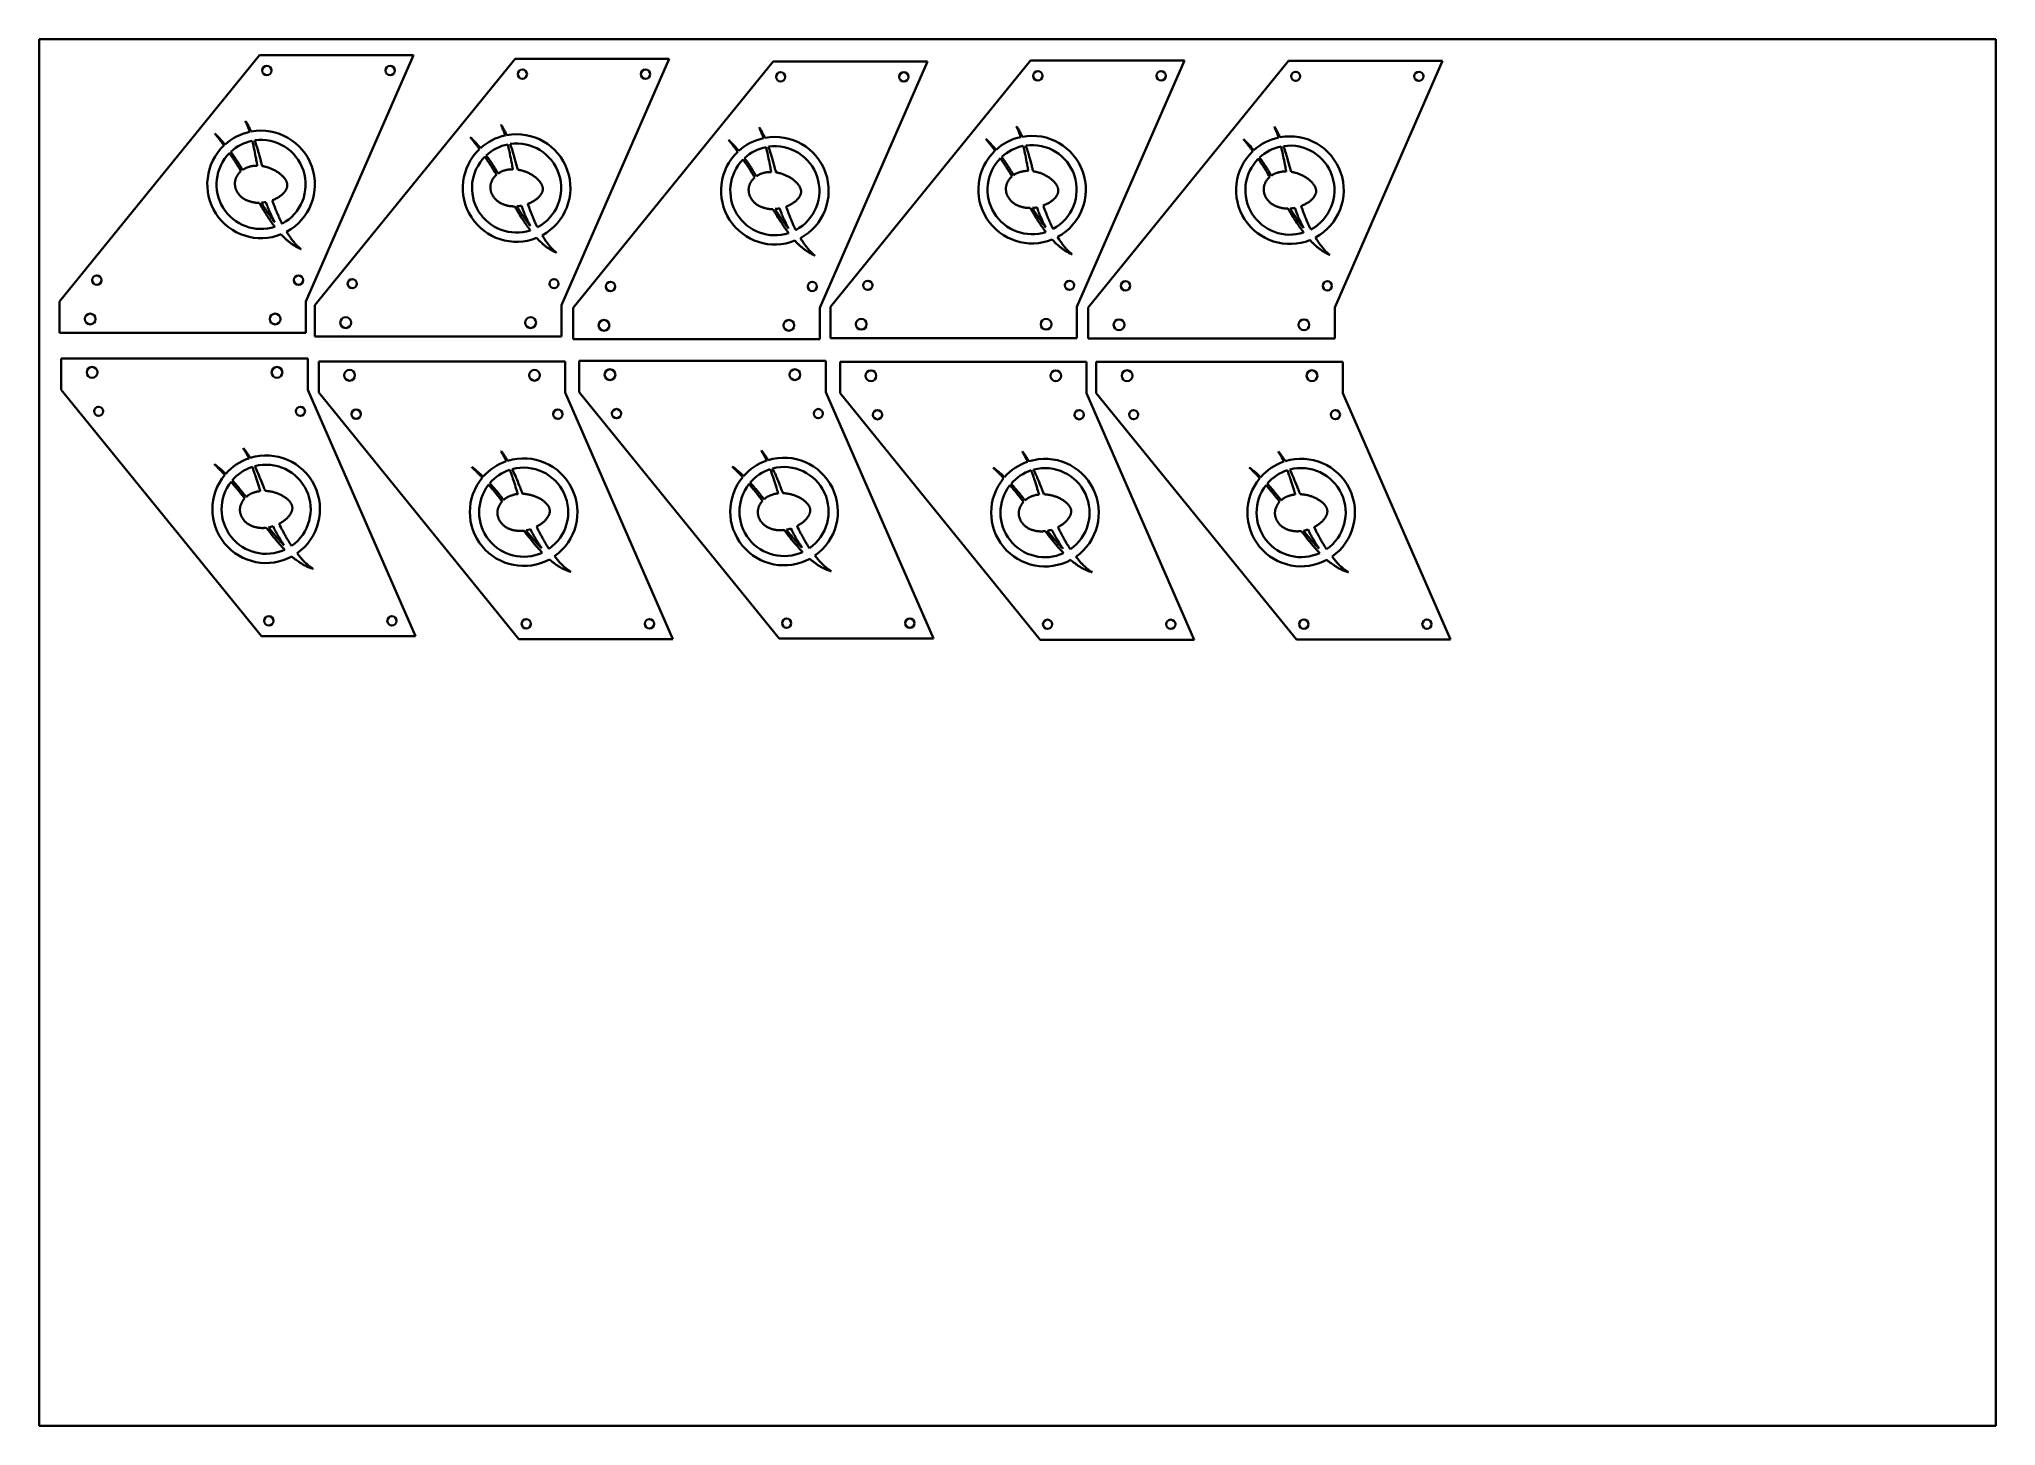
# Model space of a CAD drawing. Extents: x 1052 to 1687, y 72 to 522.
import ezdxf

# ---------------------------------------------------------------- set-up
doc = ezdxf.new("R2010")
doc.units = 0

msp = doc.modelspace()

# ---------------------------------------------------------------- linework, layer by layer
at = {"color": 7, "lineweight": 35}
for p, q in [((1051.844482, 522), (1686.844482, 522)), ((1051.844482, 72), (1051.844482, 522)), ((1686.844482, 522), (1686.844482, 72)), ((1123.372925, 516.808105), (1058.421875, 436.808411)), ((1173.372925, 516.808105), (1123.372925, 516.808105)), ((1138.421875, 436.808411), (1173.372925, 516.808105)), ((1206.289063, 515.639343), (1141.338013, 435.639648)), ((1256.289063, 515.639343), (1206.289063, 515.639343)), ((1221.338013, 435.639648), (1256.289063, 515.639343)), ((1290.103027, 514.755493), (1225.151978, 434.755859)), ((1340.103027, 514.755493), (1290.103027, 514.755493)), ((1305.151978, 434.755859), (1340.103027, 514.755493)), ((1373.583984, 515.117249), (1308.633057, 435.117554)), ((1423.583984, 515.117249), (1373.583984, 515.117249)), ((1388.633057, 435.117554), (1423.583984, 515.117249)), ((1457.245605, 514.939148), (1392.294556, 434.939484)), ((1507.245605, 514.939148), (1457.245605, 514.939148)), ((1472.294556, 434.939484), (1507.245605, 514.939148)), ((1058.421875, 426.673401), (1138.421875, 426.673401)), ((1141.338013, 425.504639), (1221.338013, 425.504639)), ((1225.151978, 424.62085), (1305.151978, 424.62085)), ((1308.633057, 424.982544), (1388.633057, 424.982544)), ((1392.294556, 424.804504), (1472.294556, 424.804504)), ((1059.029785, 418.35968), (1139.029785, 418.35968)), ((1142.594604, 417.417694), (1222.594604, 417.417694)), ((1227.095703, 417.617798), (1307.095703, 417.617798)), ((1311.778931, 417.254944), (1391.778931, 417.254944)), ((1394.909912, 417.27948), (1474.909912, 417.27948)), ((1123.980713, 328.225006), (1059.029785, 408.22467)), ((1139.029785, 408.22467), (1173.980713, 328.225006)), ((1207.545654, 327.28302), (1142.594604, 407.282715)), ((1222.594604, 407.282715), (1257.545654, 327.28302)), ((1292.046753, 327.483093), (1227.095703, 407.482788)), ((1307.095703, 407.482788), (1342.046753, 327.483093)), ((1376.72998, 327.12027), (1311.778931, 407.119965)), ((1391.778931, 407.119965), (1426.72998, 327.12027)), ((1459.86084, 327.144806), (1394.909912, 407.144501)), ((1474.909912, 407.144501), (1509.86084, 327.144806)), ((1173.980713, 328.225006), (1123.980713, 328.225006)), ((1257.545654, 327.28302), (1207.545654, 327.28302)), ((1342.046753, 327.483093), (1292.046753, 327.483093)), ((1426.72998, 327.12027), (1376.72998, 327.12027)), ((1509.86084, 327.144806), (1459.86084, 327.144806)), ((1686.844482, 72), (1051.844482, 72))]:
    msp.add_line(p, q, dxfattribs=at)
at = {"color": 7, "lineweight": 35, "ltscale": 0.003642}
for p, q in [((1118.911987, 495.38028), (1118.805176, 495.281219)), ((1201.828125, 494.211548), (1201.721313, 494.112488)), ((1285.64209, 493.327728), (1285.535278, 493.228668)), ((1369.123169, 493.689453), (1369.016357, 493.590393)), ((1452.784668, 493.511353), (1452.677856, 493.412292)), ((1286.281738, 388.511932), (1286.187134, 388.401154)), ((1370.964844, 388.149109), (1370.870239, 388.03833)), ((1454.095825, 388.173645), (1454.001221, 388.062866))]:
    msp.add_line(p, q, dxfattribs=at)
at = {"color": 7, "lineweight": 35, "ltscale": 0.253375}
for p, q in [((1058.421875, 436.808411), (1058.421875, 426.673401)), ((1138.421875, 426.673401), (1138.421875, 436.808411)), ((1141.338013, 435.639648), (1141.338013, 425.504639)), ((1221.338013, 425.504639), (1221.338013, 435.639648)), ((1225.151978, 434.755859), (1225.151978, 424.62085)), ((1305.151978, 424.62085), (1305.151978, 434.755859)), ((1308.633057, 435.117554), (1308.633057, 424.982544)), ((1388.633057, 424.982544), (1388.633057, 435.117554)), ((1059.029785, 408.22467), (1059.029785, 418.35968)), ((1139.029785, 418.35968), (1139.029785, 408.22467)), ((1227.095703, 407.482788), (1227.095703, 417.617798)), ((1307.095703, 417.617798), (1307.095703, 407.482788))]:
    msp.add_line(p, q, dxfattribs=at)
at = {"color": 7, "lineweight": 35, "ltscale": 0.253374}
for p, q in [((1392.294556, 434.939484), (1392.294556, 424.804504)), ((1472.294556, 424.804504), (1472.294556, 434.939484)), ((1142.594604, 407.282715), (1142.594604, 417.417694)), ((1222.594604, 417.417694), (1222.594604, 407.282715)), ((1311.778931, 407.119965), (1311.778931, 417.254944)), ((1391.778931, 417.254944), (1391.778931, 407.119965)), ((1394.909912, 407.144501), (1394.909912, 417.27948)), ((1474.909912, 417.27948), (1474.909912, 407.144501))]:
    msp.add_line(p, q, dxfattribs=at)
at = {"color": 7, "lineweight": 35, "ltscale": 0.003641}
for p, q in [((1118.215698, 389.253815), (1118.121094, 389.143066)), ((1201.78064, 388.311829), (1201.686035, 388.20108))]:
    msp.add_line(p, q, dxfattribs=at)
at = {"color": 7, "lineweight": 35}
for points in [[(1120.681274, 492.021545), (1120.527222, 492.31958), (1120.377441, 492.619751), (1120.244751, 492.891479), (1120.111694, 493.163025), (1119.955688, 493.474304), (1119.797119, 493.784363), (1119.627075, 494.110199), (1119.540161, 494.272125), (1119.412964, 494.502106), (1119.32666, 494.654572), (1119.152344, 494.958527), (1118.911987, 495.38028)], [(1112.174438, 487.817932), (1111.936279, 488.089661), (1111.667847, 488.397003), (1111.346191, 488.758179), (1110.947021, 489.203888), (1110.734741, 489.441589), (1110.497192, 489.702026), (1110.255249, 489.958252), (1110.071777, 490.147217), (1109.701538, 490.521912), (1109.305908, 490.920044), (1109.106445, 491.117554), (1108.834717, 491.380005)], [(1108.834717, 491.380005), (1108.948975, 491.214539), (1109.069092, 491.053711), (1109.158203, 490.941406), (1109.24939, 490.830841), (1109.435791, 490.612671), (1109.622314, 490.394623), (1109.793945, 490.186096), (1109.905396, 490.044708), (1109.978516, 489.949463), (1110.122559, 489.757233), (1110.349243, 489.450623), (1110.464111, 489.298523), (1110.584717, 489.143677), (1110.666504, 489.041626), (1110.833008, 488.839966), (1111.00061, 488.639038), (1111.082764, 488.537384), (1111.143188, 488.460083), (1111.202148, 488.381592), (1111.296143, 488.249023), (1111.385986, 488.113159), (1111.452637, 488.007874), (1111.519287, 487.902466), (1111.577637, 487.812805), (1111.654175, 487.703552), (1111.729004, 487.607727), (1111.768677, 487.561615), (1111.828613, 487.497375)], [(1118.805176, 495.281219), (1118.853882, 495.185669), (1118.952759, 494.995483), (1119.043457, 494.809265), (1119.127075, 494.627502), (1119.209351, 494.45166), (1119.249512, 494.363312), (1119.31189, 494.217529), (1119.453247, 493.892303), (1119.505859, 493.772827), (1119.531128, 493.712646), (1119.585327, 493.575867), (1119.693481, 493.302612), (1119.803467, 493.014557), (1119.858765, 492.862579), (1119.940063, 492.65271), (1119.981812, 492.539734), (1120.001221, 492.482605), (1120.03894, 492.358459), (1120.074097, 492.233337), (1120.107544, 492.123077), (1120.126465, 492.068817), (1120.158691, 491.988953), (1120.190308, 491.923004)], [(1122.654419, 480.907166), (1122.636353, 481.044373), (1122.615723, 481.181244), (1122.59021, 481.332123), (1122.561279, 481.482422), (1122.524902, 481.655029), (1122.488281, 481.827576), (1122.440796, 482.074402), (1122.40625, 482.272522), (1122.298584, 482.872009), (1122.233398, 483.21405), (1122.104858, 483.868103), (1121.975342, 484.545715), (1121.837769, 485.240906), (1121.684937, 486.010498), (1121.628418, 486.303314), (1121.548462, 486.689514), (1121.51355, 486.849304), (1121.442505, 487.16861), (1121.367554, 487.509827), (1121.292725, 487.851105), (1121.185791, 488.322021), (1121.074219, 488.79184), (1121.016113, 489.031616)], [(1124.237305, 480.811249), (1124.139038, 481.1586), (1124.034058, 481.528198), (1123.982788, 481.713318), (1123.908813, 481.99176), (1123.837402, 482.27536), (1123.76709, 482.559204), (1123.644897, 483.02951), (1123.54187, 483.404358), (1123.324463, 484.185211), (1123.110474, 484.966949), (1122.968994, 485.479187), (1122.896851, 485.734924), (1122.786255, 486.117859), (1122.672363, 486.500214), (1122.555054, 486.881592), (1122.387573, 487.410065), (1122.216919, 487.937531), (1122.045898, 488.464874), (1121.820313, 489.170105)], [(1195.090576, 486.649231), (1194.852417, 486.920929), (1194.583984, 487.228271), (1194.262329, 487.589478), (1193.863037, 488.035156), (1193.650879, 488.272888), (1193.41333, 488.533264), (1193.171387, 488.78952), (1192.987915, 488.978455), (1192.617676, 489.353149), (1192.221924, 489.751343), (1192.022583, 489.948853), (1191.750854, 490.211243)], [(1191.750854, 490.211243), (1191.865112, 490.045837), (1191.985229, 489.884949), (1192.074219, 489.772644), (1192.165527, 489.662109), (1192.351807, 489.443939), (1192.53833, 489.225891), (1192.710083, 489.017334), (1192.821533, 488.875977), (1192.894653, 488.780731), (1193.038696, 488.588501), (1193.265381, 488.28186), (1193.380249, 488.129761), (1193.500854, 487.974915), (1193.582642, 487.872894), (1193.749268, 487.671204), (1193.916748, 487.470276), (1193.998901, 487.368652), (1194.059326, 487.291321), (1194.118286, 487.212891), (1194.21228, 487.080322), (1194.302002, 486.944397), (1194.368774, 486.839111), (1194.435303, 486.733734), (1194.493774, 486.644073), (1194.570313, 486.534821), (1194.645142, 486.438965), (1194.684814, 486.392883), (1194.744873, 486.328613)], [(1201.721313, 494.112488), (1201.77002, 494.016907), (1201.868896, 493.826721), (1201.959595, 493.640503), (1202.043213, 493.458771), (1202.125488, 493.282928), (1202.165527, 493.19458), (1202.228027, 493.048767), (1202.369385, 492.723572), (1202.422119, 492.604065), (1202.447266, 492.543884), (1202.501465, 492.407104), (1202.609619, 492.133881), (1202.719482, 491.845825), (1202.774902, 491.693848), (1202.856201, 491.483978), (1202.897949, 491.370972), (1202.917358, 491.313873), (1202.955078, 491.189697), (1202.990234, 491.064606), (1203.023682, 490.954346), (1203.042603, 490.900085), (1203.074829, 490.82019), (1203.106445, 490.754272)], [(1203.597412, 490.852783), (1203.443359, 491.150818), (1203.293701, 491.450989), (1203.160889, 491.722717), (1203.027832, 491.994263), (1202.871826, 492.305603), (1202.713257, 492.615601), (1202.543213, 492.941467), (1202.456299, 493.103394), (1202.329102, 493.333374), (1202.242798, 493.48584), (1202.068481, 493.789795), (1201.828125, 494.211548)], [(1278.904541, 485.765381), (1278.666382, 486.037109), (1278.397949, 486.344452), (1278.076172, 486.705627), (1277.677002, 487.151337), (1277.464844, 487.389038), (1277.227295, 487.649475), (1276.985352, 487.905701), (1276.80188, 488.094666), (1276.431641, 488.46936), (1276.035889, 488.867493), (1275.836548, 489.065002), (1275.564819, 489.327454)], [(1275.564819, 489.327454), (1275.679077, 489.161987), (1275.799194, 489.00116), (1275.888184, 488.888855), (1275.979492, 488.77829), (1276.165771, 488.56012), (1276.352295, 488.342072), (1276.524048, 488.133545), (1276.635498, 487.992157), (1276.708618, 487.896912), (1276.852661, 487.704681), (1277.079346, 487.398071), (1277.194214, 487.245972), (1277.314819, 487.091125), (1277.396606, 486.989075), (1277.56311, 486.787415), (1277.730713, 486.586487), (1277.812866, 486.484833), (1277.873291, 486.407532), (1277.932251, 486.329041), (1278.026245, 486.196472), (1278.115967, 486.060608), (1278.182739, 485.955322), (1278.249268, 485.849915), (1278.307739, 485.760254), (1278.384277, 485.651001), (1278.459106, 485.555176), (1278.498779, 485.509064), (1278.558716, 485.444824)], [(1285.535278, 493.228668), (1285.583984, 493.133118), (1285.682861, 492.942932), (1285.77356, 492.756714), (1285.857178, 492.574951), (1285.939453, 492.399109), (1285.979492, 492.31076), (1286.041992, 492.164978), (1286.18335, 491.839752), (1286.235962, 491.720276), (1286.26123, 491.660095), (1286.31543, 491.523315), (1286.423584, 491.250061), (1286.533447, 490.962006), (1286.588867, 490.810028), (1286.670166, 490.600159), (1286.711914, 490.487183), (1286.731323, 490.430054), (1286.769043, 490.305908), (1286.804199, 490.180786), (1286.837646, 490.070526), (1286.856567, 490.016266), (1286.888794, 489.936401), (1286.92041, 489.870453)], [(1287.411377, 489.968994), (1287.257324, 490.267029), (1287.107544, 490.5672), (1286.974854, 490.838928), (1286.841797, 491.110474), (1286.685791, 491.421753), (1286.527222, 491.731812), (1286.357178, 492.057648), (1286.270264, 492.219574), (1286.143066, 492.449554), (1286.056763, 492.60202), (1285.882446, 492.905975), (1285.64209, 493.327728)], [(1362.38562, 486.127106), (1362.147461, 486.398834), (1361.879028, 486.706177), (1361.557251, 487.067352), (1361.158081, 487.513062), (1360.945923, 487.750763), (1360.708374, 488.011169), (1360.466309, 488.267395), (1360.282959, 488.45636), (1359.91272, 488.831055), (1359.516968, 489.229218), (1359.317627, 489.426727), (1359.045898, 489.689148)], [(1359.045898, 489.689148), (1359.160156, 489.523712), (1359.280273, 489.362854), (1359.369263, 489.250549), (1359.460571, 489.140015), (1359.646851, 488.921844), (1359.833374, 488.703796), (1360.005127, 488.495239), (1360.116577, 488.353882), (1360.189697, 488.258636), (1360.33374, 488.066406), (1360.560425, 487.759766), (1360.675293, 487.607666), (1360.795898, 487.45282), (1360.877686, 487.350769), (1361.044189, 487.149109), (1361.21167, 486.948181), (1361.293945, 486.846558), (1361.35437, 486.769226), (1361.41333, 486.690765), (1361.507324, 486.558197), (1361.597046, 486.422302), (1361.663818, 486.317017), (1361.730347, 486.211609), (1361.788818, 486.121948), (1361.865234, 486.012726), (1361.940186, 485.91687), (1361.979858, 485.870789), (1362.039795, 485.806519)], [(1369.016357, 493.590393), (1369.065063, 493.494812), (1369.16394, 493.304626), (1369.254639, 493.118408), (1369.338257, 492.936646), (1369.420532, 492.760834), (1369.460571, 492.672485), (1369.523071, 492.526672), (1369.664429, 492.201477), (1369.717041, 492.08197), (1369.74231, 492.02179), (1369.796509, 491.88501), (1369.904663, 491.611786), (1370.014526, 491.32373), (1370.069946, 491.171753), (1370.151245, 490.961884), (1370.192993, 490.848877), (1370.212402, 490.791779), (1370.250122, 490.667603), (1370.285156, 490.54248), (1370.318726, 490.432251), (1370.337646, 490.377991), (1370.369873, 490.298096), (1370.401489, 490.232178)], [(1370.892334, 490.330688), (1370.738403, 490.628723), (1370.588623, 490.928894), (1370.455933, 491.200623), (1370.322876, 491.472168), (1370.16687, 491.783478), (1370.008301, 492.093506), (1369.838257, 492.419373), (1369.751221, 492.581299), (1369.624146, 492.811279), (1369.537842, 492.963745), (1369.363525, 493.2677), (1369.123169, 493.689453)], [(1446.047119, 485.949036), (1445.80896, 486.220764), (1445.540527, 486.528076), (1445.218872, 486.889282), (1444.819702, 487.334961), (1444.607544, 487.572693), (1444.369995, 487.833099), (1444.12793, 488.089355), (1443.944458, 488.27829), (1443.574341, 488.652985), (1443.178589, 489.051147), (1442.979126, 489.248657), (1442.707397, 489.511078)], [(1442.707397, 489.511078), (1442.821655, 489.345642), (1442.941895, 489.184784), (1443.030884, 489.07251), (1443.12207, 488.961914), (1443.308472, 488.743774), (1443.494995, 488.525696), (1443.666626, 488.317169), (1443.778198, 488.175781), (1443.851318, 488.080566), (1443.995239, 487.888306), (1444.222046, 487.581726), (1444.336914, 487.429626), (1444.457397, 487.27478), (1444.539185, 487.172729), (1444.705811, 486.971039), (1444.873291, 486.770142), (1444.955566, 486.668457), (1445.015869, 486.591156), (1445.074829, 486.512695), (1445.168823, 486.380127), (1445.258667, 486.244232), (1445.325439, 486.138947), (1445.391968, 486.033569), (1445.450439, 485.943909), (1445.526855, 485.834656), (1445.601807, 485.738831), (1445.641357, 485.692688), (1445.701416, 485.628448)], [(1452.677856, 493.412292), (1452.726685, 493.316742), (1452.825562, 493.126556), (1452.916138, 492.940338), (1452.999756, 492.758606), (1453.082031, 492.582764), (1453.122192, 492.494385), (1453.18457, 492.348602), (1453.325928, 492.023376), (1453.378662, 491.9039), (1453.403931, 491.843719), (1453.458008, 491.70694), (1453.566162, 491.433716), (1453.676147, 491.14563), (1453.731445, 490.993652), (1453.812744, 490.783813), (1453.854614, 490.670807), (1453.873901, 490.613708), (1453.911621, 490.489532), (1453.946777, 490.364441), (1453.980225, 490.25415), (1453.999146, 490.19989), (1454.031494, 490.120056), (1454.062988, 490.054077)], [(1454.553955, 490.152618), (1454.400024, 490.450684), (1454.250244, 490.750824), (1454.117432, 491.022552), (1453.984375, 491.294098), (1453.828491, 491.605408), (1453.669922, 491.915436), (1453.499756, 492.241272), (1453.412842, 492.403198), (1453.285767, 492.633179), (1453.199463, 492.785645), (1453.025024, 493.0896), (1452.784668, 493.511353)], [(1117.349487, 479.163574), (1117.084473, 479.598083), (1116.711182, 480.205566), (1116.333496, 480.809875), (1116.078369, 481.214417), (1115.825195, 481.620483), (1115.575562, 482.029663), (1115.425659, 482.276978), (1115.350098, 482.400269), (1115.235229, 482.584076), (1115.147217, 482.720642), (1115.057495, 482.855835), (1114.919067, 483.055847), (1114.776611, 483.252808), (1114.664795, 483.403809), (1114.553223, 483.554962), (1114.443359, 483.707581), (1114.363159, 483.8237), (1114.285522, 483.941711), (1114.210327, 484.061737), (1114.161743, 484.142822), (1114.066895, 484.306946), (1113.96936, 484.478516), (1113.919434, 484.563416), (1113.841431, 484.688171), (1113.799438, 484.75), (1113.755615, 484.810394), (1113.713257, 484.864777), (1113.668945, 484.917664), (1113.625122, 484.966309), (1113.579468, 485.01355)], [(1117.884399, 479.570831), (1117.771484, 479.754028), (1117.677124, 479.911255), (1117.579468, 480.066467), (1117.508545, 480.174866), (1117.425781, 480.308105), (1117.380005, 480.388062), (1117.291138, 480.549805), (1117.203613, 480.702454), (1117.141968, 480.802246), (1117.099609, 480.868042), (1117.013184, 480.998535), (1116.881836, 481.196167), (1116.75415, 481.395935), (1116.630249, 481.598022), (1116.446533, 481.902344), (1116.272949, 482.180908), (1116.154297, 482.364807), (1115.913818, 482.730865), (1115.678345, 483.090149), (1115.560059, 483.269348), (1115.379883, 483.536133), (1115.202026, 483.791199), (1115.022461, 484.045258), (1114.844482, 484.30072), (1114.604004, 484.655975), (1114.453613, 484.876953), (1114.377075, 484.986389), (1114.255005, 485.153809), (1114.12793, 485.317383), (1114.022949, 485.444092)], [(1200.265625, 477.994843), (1200.00061, 478.429321), (1199.627319, 479.036865), (1199.249512, 479.641113), (1198.994507, 480.045654), (1198.741333, 480.451721), (1198.491699, 480.860901), (1198.341797, 481.108215), (1198.266235, 481.231506), (1198.151367, 481.415344), (1198.063354, 481.55191), (1197.973633, 481.687103), (1197.835205, 481.887085), (1197.692749, 482.084045), (1197.580933, 482.235077), (1197.469238, 482.38623), (1197.359497, 482.538818), (1197.279297, 482.654968), (1197.20166, 482.772949), (1197.126465, 482.893005), (1197.077881, 482.974091), (1196.983032, 483.138214), (1196.885498, 483.309753), (1196.835693, 483.394653), (1196.757568, 483.51944), (1196.715576, 483.581268), (1196.671753, 483.641663), (1196.629395, 483.696045), (1196.585083, 483.748901), (1196.54126, 483.797577), (1196.495605, 483.844788)], [(1200.800537, 478.4021), (1200.687622, 478.585266), (1200.593262, 478.742523), (1200.495605, 478.897705), (1200.424683, 479.006104), (1200.341919, 479.139343), (1200.296143, 479.21933), (1200.207275, 479.381042), (1200.119751, 479.533691), (1200.058105, 479.633514), (1200.015747, 479.69928), (1199.929321, 479.829773), (1199.797974, 480.027405), (1199.670288, 480.227173), (1199.546387, 480.42926), (1199.362671, 480.733612), (1199.189087, 481.012146), (1199.070435, 481.196075), (1198.829956, 481.562134), (1198.594482, 481.921417), (1198.476196, 482.100616), (1198.296021, 482.367371), (1198.118164, 482.622437), (1197.938599, 482.876526), (1197.760742, 483.131958), (1197.52002, 483.487244), (1197.369751, 483.708221), (1197.293213, 483.817627), (1197.171143, 483.985046), (1197.044067, 484.148621), (1196.938965, 484.27533)], [(1205.570557, 479.738403), (1205.55249, 479.87561), (1205.531982, 480.012512), (1205.506348, 480.163391), (1205.477417, 480.31369), (1205.44104, 480.486267), (1205.404419, 480.658813), (1205.356934, 480.90564), (1205.322388, 481.10379), (1205.214722, 481.703278), (1205.149536, 482.045288), (1205.020996, 482.699341), (1204.891602, 483.376953), (1204.753906, 484.072205), (1204.601074, 484.841766), (1204.544556, 485.134583), (1204.4646, 485.520782), (1204.429688, 485.680542), (1204.358643, 485.999878), (1204.283691, 486.341095), (1204.208862, 486.682373), (1204.101929, 487.153259), (1203.990356, 487.623108), (1203.932129, 487.862885)], [(1207.153442, 479.642517), (1207.055176, 479.989868), (1206.950195, 480.359436), (1206.898926, 480.544556), (1206.824951, 480.823029), (1206.75354, 481.106628), (1206.683228, 481.390472), (1206.561035, 481.860779), (1206.458008, 482.235596), (1206.240601, 483.016479), (1206.026611, 483.798218), (1205.885132, 484.310425), (1205.812988, 484.566162), (1205.702393, 484.949097), (1205.588379, 485.331482), (1205.471191, 485.71283), (1205.303711, 486.241333), (1205.133057, 486.768799), (1204.962036, 487.296143), (1204.73645, 488.001343)], [(1284.07959, 477.111023), (1283.814575, 477.545532), (1283.441162, 478.153015), (1283.063477, 478.757324), (1282.80835, 479.161865), (1282.555298, 479.567932), (1282.305664, 479.977112), (1282.155762, 480.224426), (1282.0802, 480.347717), (1281.96521, 480.531525), (1281.877319, 480.668091), (1281.787598, 480.803284), (1281.64917, 481.003296), (1281.506714, 481.200256), (1281.394897, 481.351257), (1281.283203, 481.502411), (1281.173462, 481.655029), (1281.093262, 481.771149), (1281.015503, 481.88916), (1280.94043, 482.009186), (1280.891846, 482.090271), (1280.796997, 482.254395), (1280.699463, 482.425964), (1280.649536, 482.510864), (1280.571533, 482.63562), (1280.529541, 482.697449), (1280.485718, 482.757843), (1280.443237, 482.812225), (1280.399048, 482.865112), (1280.355225, 482.913757), (1280.30957, 482.960999)], [(1284.614502, 477.51828), (1284.501587, 477.701477), (1284.407227, 477.858704), (1284.30957, 478.013916), (1284.238647, 478.122314), (1284.155884, 478.255554), (1284.110107, 478.33551), (1284.02124, 478.497253), (1283.933716, 478.649902), (1283.87207, 478.749695), (1283.829712, 478.815491), (1283.743286, 478.945984), (1283.611938, 479.143616), (1283.484253, 479.343384), (1283.360352, 479.545471), (1283.176636, 479.849792), (1283.003052, 480.128357), (1282.884399, 480.312256), (1282.643921, 480.678314), (1282.408447, 481.037598), (1282.290161, 481.216797), (1282.109985, 481.483582), (1281.932129, 481.738647), (1281.752563, 481.992706), (1281.574585, 482.248169), (1281.333984, 482.603424), (1281.183716, 482.824402), (1281.107178, 482.933838), (1280.985107, 483.101257), (1280.858032, 483.264832), (1280.75293, 483.391541)], [(1289.384521, 478.854614), (1289.366333, 478.991821), (1289.345825, 479.128693), (1289.320313, 479.279572), (1289.291382, 479.429871), (1289.255005, 479.602478), (1289.218384, 479.775024), (1289.170898, 480.021851), (1289.136353, 480.219971), (1289.028687, 480.819458), (1288.963501, 481.161499), (1288.834961, 481.815552), (1288.705444, 482.493164), (1288.567871, 483.188354), (1288.415039, 483.957947), (1288.358521, 484.250763), (1288.278564, 484.636963), (1288.243652, 484.796753), (1288.172607, 485.116058), (1288.097656, 485.457275), (1288.022827, 485.798553), (1287.915894, 486.26947), (1287.804321, 486.739288), (1287.746094, 486.979065)], [(1290.967285, 478.758698), (1290.869141, 479.106049), (1290.76416, 479.475647), (1290.712891, 479.660767), (1290.638916, 479.939209), (1290.567505, 480.222809), (1290.497192, 480.506653), (1290.375, 480.976959), (1290.271973, 481.351807), (1290.054565, 482.13266), (1289.840576, 482.914398), (1289.699097, 483.426636), (1289.626953, 483.682373), (1289.516357, 484.065308), (1289.402344, 484.447662), (1289.285156, 484.829041), (1289.117676, 485.357513), (1288.947021, 485.884979), (1288.776001, 486.412323), (1288.550415, 487.117554)], [(1367.560547, 477.472717), (1367.295654, 477.907227), (1366.922241, 478.51474), (1366.544556, 479.119019), (1366.289429, 479.52356), (1366.036377, 479.929626), (1365.786743, 480.338806), (1365.636841, 480.586121), (1365.561279, 480.709412), (1365.446289, 480.89325), (1365.358398, 481.029785), (1365.268677, 481.165009), (1365.130249, 481.36499), (1364.987793, 481.561951), (1364.875977, 481.712982), (1364.764282, 481.864136), (1364.654541, 482.016724), (1364.574341, 482.132874), (1364.496582, 482.250854), (1364.421509, 482.370911), (1364.372925, 482.451965), (1364.278076, 482.616089), (1364.180542, 482.787659), (1364.130615, 482.872559), (1364.05249, 482.997314), (1364.01062, 483.059143), (1363.966797, 483.119568), (1363.924316, 483.17395), (1363.880005, 483.226807), (1363.836304, 483.275452), (1363.790649, 483.322693)], [(1368.095581, 477.880005), (1367.982666, 478.063171), (1367.888306, 478.220398), (1367.790649, 478.37561), (1367.719727, 478.484009), (1367.636963, 478.617249), (1367.591064, 478.697205), (1367.502319, 478.858948), (1367.414795, 479.011597), (1367.353149, 479.11142), (1367.310791, 479.177185), (1367.224365, 479.307678), (1367.093018, 479.50531), (1366.965332, 479.705078), (1366.841431, 479.907166), (1366.657715, 480.211517), (1366.484131, 480.490051), (1366.365479, 480.673981), (1366.125, 481.040039), (1365.889526, 481.399323), (1365.77124, 481.578522), (1365.591064, 481.845276), (1365.413208, 482.100342), (1365.233643, 482.354431), (1365.055664, 482.609863), (1364.815063, 482.965149), (1364.664795, 483.186127), (1364.588135, 483.295532), (1364.466187, 483.462952), (1364.339111, 483.626526), (1364.234009, 483.753235)], [(1372.865601, 479.216309), (1372.847412, 479.353516), (1372.826904, 479.490417), (1372.801392, 479.641296), (1372.772461, 479.791565), (1372.736084, 479.964172), (1372.699463, 480.136719), (1372.651978, 480.383545), (1372.617432, 480.581696), (1372.509644, 481.181183), (1372.44458, 481.523193), (1372.31604, 482.177246), (1372.186523, 482.854858), (1372.048828, 483.550079), (1371.896118, 484.319672), (1371.8396, 484.612488), (1371.759644, 484.998688), (1371.724731, 485.158447), (1371.653687, 485.477783), (1371.578735, 485.819), (1371.503906, 486.160278), (1371.396973, 486.631165), (1371.2854, 487.101013), (1371.227173, 487.34079)], [(1374.448364, 479.120422), (1374.35022, 479.467773), (1374.245239, 479.837341), (1374.19397, 480.022461), (1374.119995, 480.300934), (1374.048584, 480.584534), (1373.978271, 480.868347), (1373.856079, 481.338684), (1373.753052, 481.713501), (1373.535645, 482.494385), (1373.321655, 483.276123), (1373.180054, 483.78833), (1373.10791, 484.044067), (1372.997314, 484.427002), (1372.883423, 484.809387), (1372.766235, 485.190735), (1372.598755, 485.719238), (1372.428101, 486.246704), (1372.25708, 486.774048), (1372.031494, 487.479248)], [(1451.222168, 477.294678), (1450.957153, 477.729187), (1450.583862, 478.33667), (1450.206177, 478.940948), (1449.95105, 479.34549), (1449.697876, 479.751587), (1449.448364, 480.160767), (1449.29834, 480.408081), (1449.222778, 480.531372), (1449.10791, 480.715149), (1449.02002, 480.851746), (1448.930176, 480.986938), (1448.791748, 481.186951), (1448.649414, 481.383881), (1448.537598, 481.534912), (1448.425903, 481.686035), (1448.31604, 481.838623), (1448.235962, 481.954773), (1448.158203, 482.072815), (1448.08313, 482.19281), (1448.034424, 482.273926), (1447.939697, 482.438049), (1447.842041, 482.609589), (1447.792236, 482.694519), (1447.714111, 482.819275), (1447.672119, 482.881104), (1447.628296, 482.941467), (1447.585938, 482.99585), (1447.541626, 483.048767), (1447.497803, 483.097412), (1447.452148, 483.144623)], [(1451.757202, 477.701904), (1451.644165, 477.885132), (1451.549805, 478.042358), (1451.452148, 478.19754), (1451.381348, 478.305939), (1451.298584, 478.439178), (1451.252686, 478.519165), (1451.16394, 478.680878), (1451.076294, 478.833527), (1451.014648, 478.93335), (1450.972412, 478.999146), (1450.885864, 479.129608), (1450.754639, 479.32724), (1450.626831, 479.527039), (1450.50293, 479.729126), (1450.319214, 480.033447), (1450.14563, 480.311981), (1450.026978, 480.495911), (1449.786621, 480.861938), (1449.551025, 481.221252), (1449.432861, 481.400452), (1449.252686, 481.667236), (1449.074707, 481.922302), (1448.895142, 482.176331), (1448.717285, 482.431793), (1448.476685, 482.787048), (1448.326294, 483.008057), (1448.249756, 483.117462), (1448.127686, 483.284882), (1448.00061, 483.448456), (1447.89563, 483.575195)], [(1456.527222, 479.038239), (1456.509033, 479.175446), (1456.488525, 479.312317), (1456.462891, 479.463196), (1456.434082, 479.613525), (1456.397705, 479.786133), (1456.361084, 479.958649), (1456.313477, 480.205475), (1456.278931, 480.403625), (1456.171265, 481.003113), (1456.106079, 481.345123), (1455.977539, 481.999207), (1455.848145, 482.676788), (1455.710449, 483.372009), (1455.557739, 484.141602), (1455.501221, 484.434387), (1455.421265, 484.820618), (1455.38623, 484.980377), (1455.315308, 485.299683), (1455.240234, 485.64093), (1455.165527, 485.982178), (1455.058594, 486.453094), (1454.946899, 486.922913), (1454.888794, 487.16272)], [(1458.109985, 478.942322), (1458.011841, 479.289673), (1457.906738, 479.659302), (1457.855469, 479.844391), (1457.781494, 480.122864), (1457.710205, 480.406433), (1457.639771, 480.690308), (1457.5177, 481.160583), (1457.414673, 481.535431), (1457.197266, 482.316284), (1456.983276, 483.098022), (1456.841675, 483.61026), (1456.769531, 483.865997), (1456.658936, 484.248932), (1456.545044, 484.631287), (1456.427856, 485.012665), (1456.260376, 485.541138), (1456.0896, 486.068604), (1455.918579, 486.595947), (1455.692993, 487.301208)], [(1123.221558, 468.904358), (1123.046509, 468.902802), (1122.871338, 468.903168), (1122.637573, 468.907196), (1122.404175, 468.916138), (1122.171265, 468.930969), (1121.939209, 468.952698), (1121.823486, 468.96637), (1121.70813, 468.982025), (1121.59314, 468.999634), (1121.478516, 469.019257), (1121.358887, 469.041809), (1121.239746, 469.066284), (1121.002319, 469.120667), (1120.743164, 469.187256), (1120.485229, 469.26001), (1120.228638, 469.338257), (1119.973633, 469.421844), (1119.720581, 469.511047), (1119.470093, 469.606293), (1119.346069, 469.656433), (1119.222778, 469.708374), (1119.039795, 469.789825), (1118.859131, 469.875885), (1118.681152, 469.966858), (1118.505981, 470.062958), (1118.316528, 470.17511), (1118.130981, 470.293945), (1117.949585, 470.419434), (1117.772461, 470.551514), (1117.599731, 470.690002), (1117.431519, 470.834717), (1117.267944, 470.985352), (1117.109009, 471.141602), (1116.955078, 471.303131), (1116.806274, 471.469666), (1116.66272, 471.64093), (1116.524902, 471.81665), (1116.392822, 471.996643), (1116.267334, 472.180786), (1116.206665, 472.274963), (1116.147827, 472.370178), (1116.091553, 472.465088), (1116.037109, 472.560974), (1115.950073, 472.723907), (1115.868652, 472.889465), (1115.792969, 473.057495), (1115.723267, 473.227966), (1115.65979, 473.400757), (1115.602539, 473.575684), (1115.551147, 473.753906), (1115.506226, 473.933899), (1115.467529, 474.115448), (1115.435303, 474.298309), (1115.40918, 474.482178), (1115.389404, 474.666748), (1115.375977, 474.851807), (1115.369873, 475.007019), (1115.368408, 475.162262), (1115.37207, 475.317383), (1115.380981, 475.47229), (1115.396484, 475.637695), (1115.418091, 475.80249), (1115.445923, 475.966553), (1115.479858, 476.129639), (1115.519775, 476.291626), (1115.557251, 476.425598), (1115.598633, 476.558502), (1115.643555, 476.690308), (1115.679565, 476.788361), (1115.717529, 476.885681), (1115.799072, 477.078613), (1115.887573, 477.268311), (1115.982788, 477.454559), (1116.084351, 477.637238), (1116.192139, 477.816193), (1116.305908, 477.991302), (1116.425659, 478.162384), (1116.55127, 478.329224), (1116.682617, 478.491577), (1116.806885, 478.635071), (1116.935913, 478.774292), (1117.069336, 478.908905), (1117.207275, 479.038696), (1117.349487, 479.163574)], [(1117.884399, 479.570831), (1118.078857, 479.700714), (1118.2771, 479.825439), (1118.479126, 479.94455), (1118.68457, 480.057373), (1118.788574, 480.111206), (1118.893433, 480.163116), (1119.034424, 480.229248), (1119.17688, 480.291626), (1119.320801, 480.350189), (1119.428467, 480.391174), (1119.536987, 480.429993), (1119.648071, 480.467407), (1119.759888, 480.502747), (1119.905396, 480.545654), (1120.051758, 480.585876), (1120.198853, 480.623871), (1120.346436, 480.660187), (1120.642822, 480.729248), (1120.908569, 480.786957), (1121.041748, 480.81369), (1121.154907, 480.834747), (1121.268433, 480.853973), (1121.426025, 480.876984), (1121.584106, 480.895233), (1121.732178, 480.907654), (1121.880737, 480.915649), (1122.079102, 480.920135), (1122.299561, 480.918457), (1122.475708, 480.913635), (1122.654419, 480.907166)], [(1124.237305, 480.811249), (1124.461548, 480.7771), (1124.684692, 480.73584), (1124.90686, 480.68866), (1125.068726, 480.651215), (1125.230103, 480.611816), (1125.551514, 480.528015), (1125.871094, 480.438171), (1126.030151, 480.390869), (1126.188721, 480.341797), (1126.44873, 480.256683), (1126.706665, 480.165649), (1126.96228, 480.068146), (1127.215088, 479.963867), (1127.460815, 479.855072), (1127.703979, 479.740662), (1127.944824, 479.621582), (1128.192017, 479.493866), (1128.436768, 479.361633), (1128.678711, 479.224304), (1128.911743, 479.084717), (1129.141357, 478.939453), (1129.36731, 478.788452), (1129.573975, 478.642944), (1129.7771, 478.492523), (1129.976563, 478.337219), (1130.172119, 478.177032), (1130.363525, 478.011963), (1130.541748, 477.850372), (1130.716064, 477.684509), (1130.886353, 477.514404), (1131.05249, 477.340088), (1131.213989, 477.161407), (1131.292725, 477.070313), (1131.369995, 476.978027), (1131.471191, 476.851807), (1131.56897, 476.722931), (1131.66272, 476.591217), (1131.759766, 476.44458), (1131.851318, 476.294312), (1131.937134, 476.140503), (1132.01709, 475.983398), (1132.091187, 475.823151), (1132.158691, 475.660065), (1132.190674, 475.575409), (1132.220581, 475.490082), (1132.24646, 475.410126), (1132.270264, 475.32959), (1132.299805, 475.217285), (1132.325073, 475.104004), (1132.345825, 474.989807), (1132.365723, 474.842285), (1132.378296, 474.694), (1132.383667, 474.559326), (1132.383423, 474.424438)], [(1206.137695, 467.735596), (1205.962646, 467.73407), (1205.787476, 467.734436), (1205.553711, 467.738464), (1205.320313, 467.747375), (1205.087402, 467.762207), (1204.855225, 467.783936), (1204.739624, 467.797638), (1204.624268, 467.813293), (1204.509277, 467.830933), (1204.394531, 467.850525), (1204.275146, 467.873047), (1204.155884, 467.897583), (1203.918457, 467.951935), (1203.659302, 468.018524), (1203.401367, 468.091248), (1203.144775, 468.169495), (1202.889771, 468.253113), (1202.636719, 468.342285), (1202.38623, 468.437561), (1202.262207, 468.487671), (1202.138916, 468.539612), (1201.955933, 468.621094), (1201.775269, 468.707153), (1201.59729, 468.798096), (1201.422119, 468.894226), (1201.232666, 469.006378), (1201.047119, 469.125183), (1200.865723, 469.250671), (1200.688599, 469.382751), (1200.515869, 469.521271), (1200.347656, 469.665955), (1200.184082, 469.816589), (1200.025146, 469.972839), (1199.871216, 470.134399), (1199.722412, 470.300934), (1199.578857, 470.472168), (1199.440918, 470.647888), (1199.309082, 470.827911), (1199.183472, 471.012024), (1199.122803, 471.106232), (1199.063965, 471.201416), (1199.00769, 471.296326), (1198.953247, 471.392212), (1198.866211, 471.555176), (1198.78479, 471.720703), (1198.709106, 471.888733), (1198.639404, 472.059204), (1198.575928, 472.231995), (1198.518677, 472.406952), (1198.467285, 472.585144), (1198.422363, 472.765137), (1198.383667, 472.946716), (1198.351318, 473.129578), (1198.325317, 473.313416), (1198.305542, 473.498016), (1198.292114, 473.683075), (1198.285889, 473.838287), (1198.284668, 473.99353), (1198.28833, 474.148621), (1198.297119, 474.303528), (1198.312622, 474.468933), (1198.334229, 474.633728), (1198.362061, 474.797791), (1198.395996, 474.960907), (1198.435791, 475.122864), (1198.473389, 475.256836), (1198.514648, 475.389771), (1198.559692, 475.521545), (1198.595703, 475.619629), (1198.633545, 475.716949), (1198.715088, 475.909882), (1198.803711, 476.099548), (1198.898926, 476.285828), (1199.000488, 476.468506), (1199.108276, 476.647461), (1199.222046, 476.822571), (1199.341797, 476.993652), (1199.467407, 477.160492), (1199.598633, 477.322876), (1199.723022, 477.46637), (1199.852051, 477.60553), (1199.985474, 477.740173), (1200.123413, 477.869934), (1200.265625, 477.994843)], [(1200.800537, 478.4021), (1200.994873, 478.531982), (1201.193237, 478.656677), (1201.395264, 478.775818), (1201.600708, 478.888672), (1201.704712, 478.942444), (1201.80957, 478.994385), (1201.950562, 479.060486), (1202.093018, 479.122894), (1202.236938, 479.181458), (1202.344604, 479.222412), (1202.453125, 479.26123), (1202.564209, 479.298645), (1202.676025, 479.333984), (1202.821533, 479.376892), (1202.967896, 479.417114), (1203.11499, 479.455139), (1203.262573, 479.491455), (1203.55896, 479.560486), (1203.824707, 479.618225), (1203.957886, 479.644958), (1204.071045, 479.666016), (1204.18457, 479.685242), (1204.342041, 479.708252), (1204.500244, 479.726501), (1204.648315, 479.738892), (1204.796875, 479.746918), (1204.995117, 479.751404), (1205.215576, 479.749695), (1205.391846, 479.744904), (1205.570557, 479.738403)], [(1207.153442, 479.642517), (1207.377686, 479.608398), (1207.60083, 479.567078), (1207.822998, 479.519897), (1207.984863, 479.482483), (1208.14624, 479.443054), (1208.467529, 479.359283), (1208.787231, 479.269409), (1208.946289, 479.222107), (1209.104858, 479.173035), (1209.364868, 479.087952), (1209.622803, 478.996918), (1209.878418, 478.899414), (1210.131348, 478.795135), (1210.376953, 478.68634), (1210.620117, 478.57193), (1210.860962, 478.45282), (1211.108154, 478.325134), (1211.352905, 478.192871), (1211.594727, 478.055542), (1211.827881, 477.915955), (1212.057373, 477.770691), (1212.283447, 477.61972), (1212.490112, 477.474182), (1212.693237, 477.323792), (1212.8927, 477.168488), (1213.088257, 477.008301), (1213.279663, 476.843231), (1213.457886, 476.681641), (1213.632202, 476.515747), (1213.80249, 476.345642), (1213.968628, 476.171326), (1214.130127, 475.992676), (1214.208862, 475.901611), (1214.286133, 475.809265), (1214.387329, 475.683044), (1214.485107, 475.554199), (1214.578857, 475.422485), (1214.675903, 475.275818), (1214.767334, 475.125549), (1214.853271, 474.971741), (1214.933228, 474.814636), (1215.007324, 474.654419), (1215.074829, 474.491333), (1215.106812, 474.406677), (1215.136719, 474.32135), (1215.162598, 474.241394), (1215.186523, 474.160889), (1215.216064, 474.048553), (1215.241211, 473.935242), (1215.261963, 473.821075), (1215.281738, 473.673553), (1215.294434, 473.525269), (1215.299805, 473.390564), (1215.299561, 473.255707)], [(1289.95166, 466.851807), (1289.776611, 466.85025), (1289.60144, 466.850616), (1289.367676, 466.854645), (1289.134277, 466.863586), (1288.901367, 466.878418), (1288.669189, 466.900146), (1288.553589, 466.913818), (1288.438232, 466.929474), (1288.323242, 466.947083), (1288.208496, 466.966705), (1288.088989, 466.989258), (1287.969849, 467.013733), (1287.732422, 467.068115), (1287.473267, 467.134705), (1287.215332, 467.207458), (1286.95874, 467.285706), (1286.703735, 467.369293), (1286.450684, 467.458496), (1286.200195, 467.553772), (1286.076172, 467.603882), (1285.952881, 467.655823), (1285.769897, 467.737274), (1285.589233, 467.823334), (1285.411255, 467.914307), (1285.236084, 468.010406), (1285.046631, 468.122559), (1284.861084, 468.241394), (1284.679688, 468.366882), (1284.502563, 468.498962), (1284.329834, 468.637451), (1284.161621, 468.782166), (1283.998047, 468.9328), (1283.839111, 469.08905), (1283.685181, 469.25058), (1283.536377, 469.417114), (1283.392822, 469.588379), (1283.254883, 469.764099), (1283.122925, 469.944092), (1282.997437, 470.128235), (1282.936768, 470.222412), (1282.87793, 470.317627), (1282.821655, 470.412537), (1282.767212, 470.508423), (1282.680176, 470.671356), (1282.598633, 470.836914), (1282.523071, 471.004944), (1282.453369, 471.175415), (1282.389893, 471.348206), (1282.33252, 471.523132), (1282.28125, 471.701355), (1282.236328, 471.881348), (1282.197632, 472.062897), (1282.165283, 472.245758), (1282.139282, 472.429626), (1282.119507, 472.614197), (1282.106079, 472.799255), (1282.099854, 472.954468), (1282.098511, 473.109711), (1282.102173, 473.264832), (1282.111084, 473.419739), (1282.126587, 473.585144), (1282.148193, 473.749939), (1282.176025, 473.914001), (1282.209961, 474.077087), (1282.249756, 474.239075), (1282.287354, 474.373047), (1282.328613, 474.505951), (1282.373657, 474.637756), (1282.409668, 474.735809), (1282.44751, 474.83313), (1282.529053, 475.026062), (1282.617676, 475.215759), (1282.712891, 475.402008), (1282.814453, 475.584686), (1282.922241, 475.763641), (1283.036011, 475.938751), (1283.155762, 476.109833), (1283.281372, 476.276672), (1283.412598, 476.439026), (1283.536987, 476.58255), (1283.666016, 476.721741), (1283.799438, 476.856354), (1283.937378, 476.986145), (1284.07959, 477.111023)], [(1284.614502, 477.51828), (1284.808838, 477.648163), (1285.007202, 477.772888), (1285.209229, 477.891998), (1285.414673, 478.004822), (1285.518677, 478.058655), (1285.623535, 478.110565), (1285.764526, 478.176697), (1285.906982, 478.239075), (1286.050781, 478.297638), (1286.158569, 478.338623), (1286.26709, 478.377441), (1286.378174, 478.414856), (1286.48999, 478.450195), (1286.635498, 478.493103), (1286.78186, 478.533325), (1286.928955, 478.57132), (1287.076538, 478.607635), (1287.372925, 478.676697), (1287.63855, 478.734406), (1287.771851, 478.761139), (1287.88501, 478.782196), (1287.998413, 478.801422), (1288.156006, 478.824432), (1288.314209, 478.842682), (1288.46228, 478.855103), (1288.61084, 478.863098), (1288.809082, 478.867584), (1289.029541, 478.865906), (1289.205811, 478.861084), (1289.384521, 478.854614)], [(1290.967285, 478.758698), (1291.19165, 478.724548), (1291.414795, 478.683289), (1291.636963, 478.636108), (1291.798828, 478.598663), (1291.960205, 478.559265), (1292.281494, 478.475464), (1292.601196, 478.38562), (1292.760254, 478.338318), (1292.918823, 478.289246), (1293.178833, 478.204132), (1293.436768, 478.113098), (1293.692383, 478.015594), (1293.94519, 477.911316), (1294.190918, 477.802521), (1294.434082, 477.68811), (1294.674927, 477.569031), (1294.922119, 477.441315), (1295.16687, 477.309082), (1295.408691, 477.171753), (1295.641724, 477.032166), (1295.871338, 476.886902), (1296.09729, 476.735901), (1296.304077, 476.590393), (1296.507202, 476.439972), (1296.706665, 476.284668), (1296.902222, 476.124481), (1297.093628, 475.959412), (1297.271851, 475.797821), (1297.446167, 475.631958), (1297.616455, 475.461853), (1297.782593, 475.287537), (1297.944092, 475.108856), (1298.022827, 475.017761), (1298.100098, 474.925476), (1298.201294, 474.799255), (1298.299072, 474.67038), (1298.392822, 474.538666), (1298.489868, 474.392029), (1298.581299, 474.24176), (1298.667236, 474.087952), (1298.747192, 473.930847), (1298.821289, 473.770599), (1298.888794, 473.607513), (1298.920776, 473.522858), (1298.950684, 473.437531), (1298.976563, 473.357574), (1299.000366, 473.277039), (1299.029907, 473.164734), (1299.055176, 473.051453), (1299.075928, 472.937256), (1299.095703, 472.789734), (1299.108398, 472.641449), (1299.11377, 472.506775), (1299.113403, 472.371887)], [(1373.432739, 467.213501), (1373.25769, 467.211975), (1373.082397, 467.212341), (1372.848755, 467.21637), (1372.615356, 467.225281), (1372.382324, 467.240112), (1372.150269, 467.261841), (1372.034668, 467.275513), (1371.919312, 467.291199), (1371.804321, 467.308807), (1371.689575, 467.32843), (1371.570068, 467.350952), (1371.450928, 467.375458), (1371.213501, 467.42984), (1370.954346, 467.496399), (1370.696411, 467.569153), (1370.439819, 467.6474), (1370.184814, 467.731018), (1369.931763, 467.82019), (1369.681274, 467.915466), (1369.557129, 467.965576), (1369.43396, 468.017517), (1369.250977, 468.098999), (1369.070313, 468.185059), (1368.892334, 468.276001), (1368.717163, 468.372131), (1368.52771, 468.484283), (1368.342163, 468.603088), (1368.160767, 468.728577), (1367.983643, 468.860657), (1367.810913, 468.999146), (1367.6427, 469.14386), (1367.479004, 469.294495), (1367.32019, 469.450745), (1367.16626, 469.612305), (1367.017456, 469.778809), (1366.873901, 469.950073), (1366.735962, 470.125793), (1366.604004, 470.305817), (1366.478516, 470.489929), (1366.417847, 470.584137), (1366.359009, 470.679321), (1366.302734, 470.774231), (1366.248291, 470.870117), (1366.161255, 471.033081), (1366.079712, 471.198608), (1366.00415, 471.366638), (1365.934448, 471.537109), (1365.870972, 471.7099), (1365.813599, 471.884827), (1365.762329, 472.063049), (1365.717407, 472.243042), (1365.678711, 472.424622), (1365.646362, 472.607483), (1365.620361, 472.791321), (1365.600586, 472.975922), (1365.587158, 473.16098), (1365.580933, 473.316162), (1365.57959, 473.471436), (1365.583252, 473.626526), (1365.592163, 473.781433), (1365.607666, 473.946838), (1365.629272, 474.111633), (1365.657104, 474.275696), (1365.69104, 474.438812), (1365.730835, 474.600769), (1365.768433, 474.734741), (1365.809692, 474.867676), (1365.854736, 474.999451), (1365.890747, 475.097534), (1365.928589, 475.194855), (1366.010132, 475.387787), (1366.098755, 475.577454), (1366.193848, 475.763733), (1366.295532, 475.946381), (1366.40332, 476.125366), (1366.51709, 476.300476), (1366.636841, 476.471558), (1366.762451, 476.638397), (1366.893677, 476.800751), (1367.018066, 476.944244), (1367.147095, 477.083435), (1367.280518, 477.218079), (1367.418457, 477.347839), (1367.560547, 477.472717)], [(1368.095581, 477.880005), (1368.289917, 478.009888), (1368.488281, 478.134583), (1368.690308, 478.253723), (1368.895752, 478.366547), (1368.999756, 478.420349), (1369.104614, 478.47229), (1369.245605, 478.538391), (1369.388062, 478.6008), (1369.53186, 478.659363), (1369.639648, 478.700317), (1369.748047, 478.739136), (1369.859253, 478.77655), (1369.971069, 478.81189), (1370.116577, 478.854797), (1370.262939, 478.89502), (1370.410034, 478.933044), (1370.557617, 478.96936), (1370.854004, 479.038391), (1371.119629, 479.09613), (1371.25293, 479.122864), (1371.366089, 479.143921), (1371.479492, 479.163147), (1371.637085, 479.186157), (1371.795288, 479.204407), (1371.943359, 479.216797), (1372.091797, 479.224823), (1372.290161, 479.229309), (1372.51062, 479.2276), (1372.68689, 479.222778), (1372.865601, 479.216309)], [(1374.448364, 479.120422), (1374.672729, 479.086273), (1374.895874, 479.044983), (1375.11792, 478.997803), (1375.279907, 478.960388), (1375.441284, 478.920959), (1375.762573, 478.837158), (1376.082153, 478.747314), (1376.241333, 478.700012), (1376.399902, 478.65094), (1376.659912, 478.565857), (1376.917847, 478.474823), (1377.173462, 478.377319), (1377.42627, 478.27301), (1377.671997, 478.164246), (1377.915161, 478.049835), (1378.156006, 477.930725), (1378.403198, 477.80304), (1378.647949, 477.670776), (1378.889771, 477.533447), (1379.122803, 477.39386), (1379.352417, 477.248596), (1379.578369, 477.097595), (1379.785156, 476.952087), (1379.988281, 476.801697), (1380.187744, 476.646362), (1380.383301, 476.486206), (1380.574707, 476.321106), (1380.75293, 476.159546), (1380.927246, 475.993652), (1381.097534, 475.823547), (1381.263672, 475.649231), (1381.425049, 475.470581), (1381.503906, 475.379486), (1381.581055, 475.28717), (1381.682373, 475.16095), (1381.780151, 475.032104), (1381.873901, 474.900391), (1381.970947, 474.753723), (1382.062378, 474.603455), (1382.148193, 474.449646), (1382.228271, 474.292542), (1382.302246, 474.132324), (1382.369873, 473.969238), (1382.401855, 473.884583), (1382.431763, 473.799255), (1382.457642, 473.719299), (1382.481445, 473.638763), (1382.510986, 473.526459), (1382.536255, 473.413147), (1382.556885, 473.298981), (1382.576782, 473.151459), (1382.589478, 473.003174), (1382.594849, 472.868469), (1382.594482, 472.733612)], [(1457.09436, 467.035461), (1456.919189, 467.033875), (1456.744019, 467.034241), (1456.510376, 467.038269), (1456.276855, 467.047211), (1456.043945, 467.062073), (1455.81189, 467.083801), (1455.696289, 467.097473), (1455.580933, 467.113098), (1455.46582, 467.130737), (1455.351196, 467.15033), (1455.231689, 467.172882), (1455.112549, 467.197388), (1454.875, 467.25177), (1454.615967, 467.318359), (1454.358032, 467.391083), (1454.101318, 467.46933), (1453.846313, 467.552917), (1453.593262, 467.64212), (1453.342896, 467.737366), (1453.21875, 467.787537), (1453.095581, 467.839447), (1452.912476, 467.920898), (1452.731812, 468.006958), (1452.553833, 468.097931), (1452.378662, 468.194031), (1452.189209, 468.306213), (1452.003662, 468.425049), (1451.822266, 468.550537), (1451.645142, 468.682587), (1451.472412, 468.821106), (1451.304199, 468.96582), (1451.140625, 469.116425), (1450.981812, 469.272675), (1450.827881, 469.434204), (1450.678955, 469.600769), (1450.535522, 469.772003), (1450.397583, 469.947754), (1450.265625, 470.127747), (1450.140015, 470.31189), (1450.079468, 470.406067), (1450.020508, 470.501251), (1449.964233, 470.596191), (1449.90979, 470.692047), (1449.822754, 470.85498), (1449.741333, 471.020538), (1449.665649, 471.188599), (1449.596069, 471.35907), (1449.532471, 471.53183), (1449.47522, 471.706787), (1449.42395, 471.884979), (1449.378906, 472.065002), (1449.340332, 472.246521), (1449.307983, 472.429382), (1449.28186, 472.613251), (1449.262085, 472.797852), (1449.248657, 472.98291), (1449.242554, 473.138123), (1449.241211, 473.293335), (1449.244873, 473.448486), (1449.253784, 473.603363), (1449.269165, 473.768768), (1449.290894, 473.933594), (1449.318726, 474.097656), (1449.352661, 474.260742), (1449.392456, 474.422699), (1449.429932, 474.556671), (1449.471313, 474.689575), (1449.516235, 474.821411), (1449.552246, 474.919434), (1449.59021, 475.016785), (1449.671753, 475.209717), (1449.760254, 475.399414), (1449.855469, 475.585632), (1449.957031, 475.768311), (1450.064819, 475.947266), (1450.178711, 476.122375), (1450.298462, 476.293457), (1450.42395, 476.460327), (1450.555298, 476.622681), (1450.679688, 476.766174), (1450.808594, 476.905396), (1450.942139, 477.039978), (1451.080078, 477.1698), (1451.222168, 477.294678)], [(1451.757202, 477.701904), (1451.951538, 477.831787), (1452.149902, 477.956512), (1452.351807, 478.075623), (1452.557373, 478.188477), (1452.661377, 478.24231), (1452.766113, 478.294189), (1452.907227, 478.360352), (1453.049683, 478.422729), (1453.193481, 478.481262), (1453.30127, 478.522247), (1453.409668, 478.561066), (1453.520874, 478.59848), (1453.632568, 478.63382), (1453.778198, 478.676758), (1453.924561, 478.716949), (1454.071533, 478.754944), (1454.219238, 478.79126), (1454.515625, 478.860321), (1454.78125, 478.91803), (1454.914429, 478.944763), (1455.027588, 478.96582), (1455.141113, 478.985046), (1455.298706, 479.008057), (1455.456909, 479.026306), (1455.60498, 479.038757), (1455.753418, 479.046753), (1455.951782, 479.051208), (1456.172241, 479.04953), (1456.348389, 479.044739), (1456.527222, 479.038239)], [(1458.109985, 478.942322), (1458.334229, 478.908203), (1458.557373, 478.866913), (1458.779541, 478.819733), (1458.941406, 478.782288), (1459.102783, 478.742889), (1459.424194, 478.659119), (1459.743774, 478.569244), (1459.902832, 478.521942), (1460.061523, 478.47287), (1460.321411, 478.387756), (1460.579468, 478.296753), (1460.834961, 478.199219), (1461.087891, 478.094971), (1461.333618, 477.986145), (1461.57666, 477.871765), (1461.817627, 477.752655), (1462.064697, 477.624939), (1462.309448, 477.492706), (1462.551392, 477.355377), (1462.784424, 477.21579), (1463.014038, 477.070526), (1463.23999, 476.919556), (1463.446655, 476.774048), (1463.649902, 476.623596), (1463.849365, 476.468323), (1464.0448, 476.308105), (1464.236206, 476.143066), (1464.414429, 475.981445), (1464.588745, 475.815582), (1464.759155, 475.645477), (1464.925171, 475.471161), (1465.08667, 475.29248), (1465.165405, 475.201416), (1465.242676, 475.109131), (1465.343872, 474.98288), (1465.44165, 474.854004), (1465.535522, 474.72229), (1465.632446, 474.575653), (1465.723999, 474.425385), (1465.809814, 474.271606), (1465.889893, 474.114471), (1465.963867, 473.954224), (1466.031494, 473.791138), (1466.063354, 473.706482), (1466.093262, 473.621155), (1466.119141, 473.541199), (1466.143066, 473.460693), (1466.172607, 473.348389), (1466.197754, 473.235107), (1466.218506, 473.120911), (1466.238403, 472.973389), (1466.250977, 472.825073), (1466.256348, 472.69043), (1466.256104, 472.555542)], [(1132.383423, 474.424438), (1132.366333, 474.27182), (1132.342285, 474.121521), (1132.311279, 473.973541), (1132.273438, 473.827881), (1132.228882, 473.68457), (1132.174316, 473.535034), (1132.112549, 473.388062), (1132.043945, 473.243713), (1131.968994, 473.101898), (1131.888062, 472.962646), (1131.836182, 472.879089), (1131.782227, 472.796509), (1131.723633, 472.71051), (1131.663086, 472.62558), (1131.540283, 472.462952), (1131.411865, 472.304291), (1131.264526, 472.133789), (1131.111938, 471.968231), (1130.954834, 471.8078), (1130.793701, 471.652557), (1130.62854, 471.502686), (1130.459717, 471.358246), (1130.304565, 471.232971), (1130.146362, 471.112152), (1129.985352, 470.995789), (1129.821411, 470.883759), (1129.710449, 470.811401), (1129.598389, 470.740845), (1129.485107, 470.671997), (1129.37085, 470.604797), (1129.167603, 470.490143), (1128.961914, 470.379395), (1128.68396, 470.236267), (1128.403198, 470.098755), (1128.119629, 469.967316), (1127.91748, 469.878479), (1127.713745, 469.793152), (1127.508545, 469.711365)], [(1215.299561, 473.255707), (1215.282471, 473.103088), (1215.258423, 472.952759), (1215.227417, 472.80481), (1215.189575, 472.659119), (1215.14502, 472.515808), (1215.090454, 472.366272), (1215.028687, 472.21933), (1214.960083, 472.074951), (1214.885132, 471.933167), (1214.804199, 471.793884), (1214.752319, 471.710358), (1214.698364, 471.627747), (1214.639771, 471.541779), (1214.579224, 471.456848), (1214.456421, 471.294189), (1214.328003, 471.135559), (1214.180664, 470.965027), (1214.028076, 470.7995), (1213.870972, 470.639038), (1213.709717, 470.483826), (1213.544678, 470.333923), (1213.375732, 470.189514), (1213.220703, 470.064209), (1213.0625, 469.94342), (1212.901489, 469.827026), (1212.737549, 469.715027), (1212.626587, 469.64267), (1212.514526, 469.572113), (1212.401245, 469.503265), (1212.286987, 469.436035), (1212.08374, 469.321411), (1211.878052, 469.210632), (1211.600098, 469.067505), (1211.319336, 468.929993), (1211.035767, 468.798584), (1210.833618, 468.709717), (1210.629883, 468.62439), (1210.424683, 468.542603)], [(1299.113403, 472.371887), (1299.096436, 472.219269), (1299.072388, 472.06897), (1299.041382, 471.92099), (1299.00354, 471.77533), (1298.958984, 471.632019), (1298.904419, 471.482483), (1298.842651, 471.33551), (1298.774048, 471.191162), (1298.699097, 471.049347), (1298.618164, 470.910095), (1298.566162, 470.826538), (1298.512329, 470.743958), (1298.453735, 470.657959), (1298.393188, 470.573029), (1298.270386, 470.4104), (1298.141968, 470.25174), (1297.994629, 470.081238), (1297.842041, 469.91571), (1297.684937, 469.755249), (1297.523682, 469.600006), (1297.358643, 469.450134), (1297.189697, 469.305695), (1297.034546, 469.18042), (1296.876465, 469.059601), (1296.715454, 468.943237), (1296.551514, 468.831207), (1296.440552, 468.75885), (1296.328491, 468.688293), (1296.21521, 468.619446), (1296.100952, 468.552246), (1295.897705, 468.437592), (1295.692017, 468.326843), (1295.41394, 468.183716), (1295.133301, 468.046204), (1294.849731, 467.914764), (1294.647583, 467.825928), (1294.443848, 467.740601), (1294.238647, 467.658813)], [(1382.594482, 472.733612), (1382.577393, 472.580994), (1382.553467, 472.430664), (1382.522461, 472.282715), (1382.484619, 472.137024), (1382.440063, 471.993713), (1382.385498, 471.844177), (1382.32373, 471.697235), (1382.255127, 471.552856), (1382.180176, 471.411072), (1382.099243, 471.27179), (1382.047241, 471.188263), (1381.993408, 471.105652), (1381.934814, 471.019684), (1381.874268, 470.934753), (1381.751465, 470.772095), (1381.623047, 470.613464), (1381.475708, 470.442932), (1381.32312, 470.277405), (1381.166016, 470.116943), (1381.004761, 469.961731), (1380.839722, 469.811829), (1380.670776, 469.667389), (1380.515625, 469.542114), (1380.357544, 469.421326), (1380.196533, 469.304932), (1380.032593, 469.192932), (1379.921631, 469.120575), (1379.80957, 469.050018), (1379.696289, 468.981171), (1379.582031, 468.91394), (1379.378784, 468.799316), (1379.173096, 468.688538), (1378.89502, 468.54541), (1378.61438, 468.407898), (1378.330811, 468.276489), (1378.128662, 468.187622), (1377.924927, 468.102295), (1377.719604, 468.020508)], [(1466.256104, 472.555542), (1466.239014, 472.402893), (1466.214966, 472.252594), (1466.184082, 472.104614), (1466.14624, 471.958984), (1466.101563, 471.815643), (1466.046997, 471.666107), (1465.985352, 471.519165), (1465.916748, 471.374786), (1465.841797, 471.232971), (1465.760864, 471.09375), (1465.708862, 471.010193), (1465.655029, 470.927612), (1465.596313, 470.841614), (1465.535889, 470.756653), (1465.413086, 470.594055), (1465.284668, 470.435364), (1465.137207, 470.264862), (1464.984619, 470.099304), (1464.827637, 469.938873), (1464.666382, 469.78363), (1464.501221, 469.633759), (1464.332397, 469.489319), (1464.177246, 469.364044), (1464.019165, 469.243225), (1463.858032, 469.126892), (1463.694092, 469.014832), (1463.583252, 468.942505), (1463.471191, 468.871948), (1463.35791, 468.803101), (1463.24353, 468.73587), (1463.040283, 468.621216), (1462.834717, 468.510498), (1462.556641, 468.36734), (1462.275879, 468.229828), (1461.992432, 468.098389), (1461.790161, 468.009583), (1461.586426, 467.924225), (1461.381226, 467.842468)], [(1123.221558, 468.904358), (1123.375488, 468.660645), (1123.55188, 468.372711), (1123.667725, 468.179688), (1123.897705, 467.792511), (1124.164307, 467.346436), (1124.434448, 466.902466), (1124.598022, 466.636169), (1124.92688, 466.104431), (1125.23291, 465.613098), (1125.387329, 465.368286), (1125.621338, 465.002686), (1125.775513, 464.76593), (1126.08667, 464.294312), (1126.331421, 463.927277), (1126.578613, 463.561829), (1126.861938, 463.14798), (1127.144287, 462.733551), (1127.308472, 462.49408), (1127.391846, 462.375305), (1127.519897, 462.199097), (1127.618652, 462.068848), (1127.719604, 461.940063), (1127.830322, 461.80188), (1127.940796, 461.663513), (1128.04834, 461.523254), (1128.125488, 461.415771), (1128.19873, 461.305603), (1128.260132, 461.205017), (1128.317749, 461.101868)], [(1128.304321, 462.644043), (1128.239746, 462.676849), (1128.18042, 462.715576), (1128.141724, 462.746338), (1128.105469, 462.779816), (1128.076538, 462.809845), (1128.049072, 462.841461), (1128.013184, 462.88736), (1127.979248, 462.935394), (1127.952759, 462.975311), (1127.901367, 463.056946), (1127.814331, 463.196411), (1127.733398, 463.315002), (1127.676636, 463.390869), (1127.637817, 463.440308), (1127.558716, 463.537354), (1127.450195, 463.669281), (1127.396729, 463.735962), (1127.317993, 463.837677), (1127.241577, 463.941711), (1127.167236, 464.048004), (1127.070679, 464.192505), (1126.97583, 464.338837), (1126.881104, 464.48526), (1126.780762, 464.637177), (1126.609497, 464.885712), (1126.469238, 465.080933), (1126.257324, 465.371887), (1126.063965, 465.643097), (1125.853638, 465.948853), (1125.687988, 466.195618), (1125.421021, 466.597015), (1125.155762, 466.998688), (1124.920776, 467.358704), (1124.687866, 467.720459), (1124.457886, 468.084229), (1124.282715, 468.368958), (1124.197021, 468.512451), (1124.112793, 468.656799), (1123.959595, 468.930908)], [(1125.451294, 469.115234), (1125.645508, 468.586182), (1125.767944, 468.244965), (1125.890015, 467.903534), (1126.011719, 467.568115), (1126.07373, 467.40097), (1126.186157, 467.107056), (1126.302979, 466.815063), (1126.394165, 466.596191), (1126.487793, 466.378448), (1126.616089, 466.089478), (1126.703247, 465.897461), (1126.879517, 465.513947), (1127.275635, 464.649353), (1127.407715, 464.361023), (1127.474609, 464.217346), (1127.547974, 464.063477), (1127.623291, 463.910645), (1127.70105, 463.759216), (1127.781494, 463.609192), (1127.916748, 463.367798), (1128.052979, 463.126831), (1128.118408, 463.007538), (1128.182251, 462.88739), (1128.244263, 462.766235), (1128.304321, 462.644043)], [(1127.508545, 469.711365), (1127.539795, 469.605164), (1127.573486, 469.499817), (1127.620605, 469.364441), (1127.653564, 469.27475), (1127.721191, 469.095978), (1127.925659, 468.542297), (1128.049561, 468.199158), (1128.207275, 467.77774), (1128.304199, 467.528351), (1128.49353, 467.046509), (1128.592163, 466.791565), (1128.691528, 466.536926), (1128.850464, 466.144592), (1129.012329, 465.753357), (1129.135376, 465.451355), (1129.257935, 465.14917), (1129.383057, 464.848114), (1129.484253, 464.613037), (1129.552734, 464.456787), (1129.69104, 464.144714), (1129.846069, 463.797363), (1129.925049, 463.62439), (1130.046875, 463.366608), (1130.157837, 463.139832), (1130.380127, 462.686035), (1130.482666, 462.47522), (1130.5354, 462.370544), (1130.618042, 462.215454), (1130.680908, 462.10553)], [(1206.137695, 467.735596), (1206.291626, 467.491882), (1206.468018, 467.203979), (1206.583862, 467.010925), (1206.813843, 466.623779), (1207.080444, 466.177734), (1207.350586, 465.733704), (1207.51416, 465.467407), (1207.843018, 464.935669), (1208.149048, 464.444366), (1208.303467, 464.199524), (1208.537476, 463.833954), (1208.69165, 463.597168), (1209.002808, 463.12558), (1209.247559, 462.758545), (1209.494751, 462.393066), (1209.778076, 461.979248), (1210.060425, 461.564819), (1210.224609, 461.325348), (1210.307983, 461.206543), (1210.436035, 461.030365), (1210.53479, 460.900085), (1210.635742, 460.771332), (1210.746582, 460.633148), (1210.856934, 460.494781), (1210.964478, 460.354492), (1211.041626, 460.247009), (1211.114868, 460.136902), (1211.17627, 460.036255), (1211.233887, 459.933136)], [(1211.220459, 461.475311), (1211.155884, 461.508118), (1211.096558, 461.546844), (1211.057861, 461.577606), (1211.021484, 461.611084), (1210.992676, 461.641113), (1210.965332, 461.672729), (1210.929321, 461.718628), (1210.895264, 461.766663), (1210.868896, 461.80658), (1210.817627, 461.888214), (1210.730469, 462.027679), (1210.649414, 462.146271), (1210.592773, 462.222168), (1210.553955, 462.271545), (1210.474854, 462.368591), (1210.366333, 462.500549), (1210.312866, 462.56723), (1210.234131, 462.668945), (1210.157715, 462.772949), (1210.083252, 462.879272), (1209.986816, 463.023773), (1209.891968, 463.170105), (1209.797241, 463.316528), (1209.697021, 463.468445), (1209.525635, 463.71698), (1209.385376, 463.91217), (1209.17334, 464.203125), (1208.97998, 464.474365), (1208.769775, 464.780121), (1208.604004, 465.026855), (1208.337158, 465.428284), (1208.071899, 465.829956), (1207.836914, 466.189941), (1207.604004, 466.551697), (1207.374023, 466.915466), (1207.198853, 467.200226), (1207.113159, 467.343689), (1207.028931, 467.488068), (1206.875732, 467.762146)], [(1208.367432, 467.946472), (1208.561646, 467.417419), (1208.684082, 467.076233), (1208.806152, 466.734802), (1208.927856, 466.399384), (1208.989868, 466.232239), (1209.102295, 465.938293), (1209.219116, 465.646301), (1209.310303, 465.42746), (1209.403931, 465.209717), (1209.532227, 464.920746), (1209.619385, 464.728699), (1209.795654, 464.345215), (1210.191772, 463.480621), (1210.323853, 463.192261), (1210.390747, 463.048584), (1210.464111, 462.894714), (1210.539307, 462.741943), (1210.617188, 462.590454), (1210.697632, 462.44043), (1210.832886, 462.199036), (1210.969116, 461.958069), (1211.034546, 461.838806), (1211.098389, 461.718628), (1211.1604, 461.597473), (1211.220459, 461.475311)], [(1210.424683, 468.542603), (1210.455933, 468.436401), (1210.489624, 468.331055), (1210.536743, 468.195709), (1210.569702, 468.106018), (1210.637329, 467.927246), (1210.841797, 467.373566), (1210.965698, 467.030457), (1211.123413, 466.609009), (1211.220337, 466.359619), (1211.409668, 465.877808), (1211.508301, 465.622864), (1211.607666, 465.368164), (1211.766602, 464.975861), (1211.928467, 464.584625), (1212.051514, 464.282593), (1212.174072, 463.980408), (1212.299194, 463.679382), (1212.400391, 463.444305), (1212.468872, 463.288086), (1212.607178, 462.975952), (1212.762207, 462.628601), (1212.841187, 462.455627), (1212.963013, 462.197876), (1213.073975, 461.971069), (1213.296265, 461.517303), (1213.398804, 461.306458), (1213.451538, 461.201782), (1213.53418, 461.046692), (1213.597046, 460.936768)], [(1289.95166, 466.851807), (1290.105591, 466.608093), (1290.281982, 466.32016), (1290.397827, 466.127136), (1290.627686, 465.73996), (1290.894409, 465.293915), (1291.164429, 464.849915), (1291.328125, 464.583618), (1291.656982, 464.05188), (1291.963013, 463.560547), (1292.11731, 463.315735), (1292.35144, 462.950134), (1292.505615, 462.713379), (1292.816772, 462.24176), (1293.061523, 461.874725), (1293.308716, 461.509277), (1293.592041, 461.095428), (1293.87439, 460.681), (1294.038574, 460.441528), (1294.121948, 460.322754), (1294.25, 460.146545), (1294.348755, 460.016296), (1294.449707, 459.887512), (1294.560425, 459.749329), (1294.670898, 459.610962), (1294.778442, 459.470703), (1294.855591, 459.36322), (1294.928833, 459.253082), (1294.990234, 459.152466), (1295.047852, 459.049316)], [(1295.034424, 460.591492), (1294.969849, 460.624298), (1294.910522, 460.663025), (1294.871826, 460.693787), (1294.835449, 460.727264), (1294.806641, 460.757294), (1294.779175, 460.78891), (1294.743286, 460.834808), (1294.709229, 460.882843), (1294.682861, 460.92276), (1294.63147, 461.004395), (1294.544434, 461.14386), (1294.463379, 461.262451), (1294.406738, 461.338318), (1294.36792, 461.387756), (1294.288818, 461.484802), (1294.180298, 461.61673), (1294.126831, 461.683411), (1294.048096, 461.785126), (1293.97168, 461.88916), (1293.897217, 461.995453), (1293.800781, 462.139954), (1293.705811, 462.286285), (1293.611206, 462.432709), (1293.510864, 462.584625), (1293.3396, 462.83316), (1293.199341, 463.028381), (1292.987305, 463.319336), (1292.793945, 463.590546), (1292.58374, 463.896301), (1292.417969, 464.143066), (1292.151123, 464.544464), (1291.885864, 464.946136), (1291.650879, 465.306152), (1291.417969, 465.667908), (1291.187988, 466.031677), (1291.012817, 466.316406), (1290.927002, 466.4599), (1290.842896, 466.604248), (1290.689697, 466.878357)], [(1292.181396, 467.062683), (1292.37561, 466.53363), (1292.620117, 465.850983), (1292.741821, 465.515564), (1292.803833, 465.348419), (1292.91626, 465.054504), (1293.032959, 464.762512), (1293.124268, 464.54364), (1293.217896, 464.325897), (1293.346191, 464.036926), (1293.43335, 463.84491), (1293.609619, 463.461395), (1294.005737, 462.596802), (1294.137817, 462.308472), (1294.204712, 462.164795), (1294.278076, 462.010925), (1294.353271, 461.858093), (1294.431152, 461.706665), (1294.511597, 461.556641), (1294.646851, 461.315247), (1294.782959, 461.07428), (1294.848511, 460.955017), (1294.912354, 460.834839), (1294.974365, 460.713684), (1295.034424, 460.591492)], [(1294.238647, 467.658813), (1294.269897, 467.552612), (1294.303589, 467.447266), (1294.350708, 467.31189), (1294.383667, 467.222198), (1294.451294, 467.043427), (1294.655762, 466.489746), (1294.779663, 466.146606), (1294.937378, 465.725189), (1295.034302, 465.4758), (1295.223633, 464.993988), (1295.322266, 464.739014), (1295.421631, 464.484375), (1295.580566, 464.092041), (1295.742432, 463.700806), (1295.865479, 463.398804), (1295.988037, 463.096619), (1296.113159, 462.795563), (1296.214355, 462.560486), (1296.282837, 462.404236), (1296.421143, 462.092163), (1296.576172, 461.744812), (1296.655151, 461.571838), (1296.776978, 461.314056), (1296.887939, 461.08728), (1297.110229, 460.633484), (1297.212769, 460.422668), (1297.265503, 460.317993), (1297.348145, 460.162903), (1297.411011, 460.052979)], [(1373.432739, 467.213501), (1373.58667, 466.969788), (1373.763062, 466.681885), (1373.878906, 466.488831), (1374.108765, 466.101685), (1374.375488, 465.655609), (1374.645508, 465.211609), (1374.809204, 464.945313), (1375.138062, 464.413574), (1375.444092, 463.922272), (1375.598389, 463.677429), (1375.83252, 463.311859), (1375.986694, 463.075073), (1376.297729, 462.603455), (1376.542603, 462.23645), (1376.789795, 461.870972), (1377.07312, 461.457153), (1377.355469, 461.042725), (1377.519653, 460.803253), (1377.603027, 460.684448), (1377.731079, 460.50824), (1377.829834, 460.377991), (1377.930786, 460.249237), (1378.041504, 460.111053), (1378.151978, 459.972656), (1378.259521, 459.832397), (1378.33667, 459.724915), (1378.409912, 459.614777), (1378.471313, 459.51416), (1378.528931, 459.411041)], [(1378.515503, 460.953217), (1378.450928, 460.986023), (1378.391602, 461.02475), (1378.352905, 461.055511), (1378.316528, 461.088989), (1378.28772, 461.119019), (1378.260254, 461.150635), (1378.224365, 461.196533), (1378.190308, 461.244537), (1378.16394, 461.284485), (1378.112549, 461.366119), (1378.025513, 461.505585), (1377.944458, 461.624176), (1377.887817, 461.700043), (1377.848999, 461.749451), (1377.769897, 461.846497), (1377.661377, 461.978455), (1377.607788, 462.045105), (1377.529175, 462.146851), (1377.452637, 462.250854), (1377.378296, 462.357178), (1377.281738, 462.501678), (1377.18689, 462.64798), (1377.092285, 462.794434), (1376.991943, 462.94635), (1376.820679, 463.194885), (1376.68042, 463.390076), (1376.468384, 463.68103), (1376.275024, 463.952271), (1376.064819, 464.258026), (1375.899048, 464.504761), (1375.632202, 464.906189), (1375.366943, 465.307861), (1375.131958, 465.667847), (1374.899048, 466.029602), (1374.669067, 466.393372), (1374.493896, 466.678131), (1374.408081, 466.821594), (1374.323975, 466.965973), (1374.170776, 467.240051)], [(1375.662476, 467.424377), (1375.856689, 466.895325), (1375.979126, 466.554138), (1376.101196, 466.212708), (1376.2229, 465.877289), (1376.284912, 465.710144), (1376.397339, 465.416199), (1376.514038, 465.124207), (1376.605225, 464.905365), (1376.698975, 464.687622), (1376.827271, 464.398621), (1376.914429, 464.206604), (1377.090576, 463.82312), (1377.486816, 462.958527), (1377.618896, 462.670166), (1377.685791, 462.526489), (1377.759155, 462.37262), (1377.834351, 462.219818), (1377.912231, 462.068359), (1377.992676, 461.918335), (1378.12793, 461.676941), (1378.264038, 461.435974), (1378.32959, 461.316711), (1378.393433, 461.196533), (1378.455444, 461.075378), (1378.515503, 460.953217)], [(1377.719604, 468.020508), (1377.750977, 467.914307), (1377.784668, 467.80896), (1377.831787, 467.673615), (1377.864746, 467.583923), (1377.932373, 467.405151), (1378.136841, 466.851471), (1378.260742, 466.508331), (1378.418457, 466.086914), (1378.515381, 465.837524), (1378.704712, 465.355682), (1378.803345, 465.100739), (1378.90271, 464.846069), (1379.061646, 464.453766), (1379.223511, 464.062531), (1379.346558, 463.760498), (1379.469116, 463.458313), (1379.594238, 463.157288), (1379.695313, 462.922211), (1379.763916, 462.765961), (1379.902222, 462.453857), (1380.057251, 462.106506), (1380.13623, 461.933533), (1380.258057, 461.675781), (1380.369019, 461.448975), (1380.591309, 460.995209), (1380.693848, 460.784363), (1380.746582, 460.679688), (1380.829224, 460.524597), (1380.89209, 460.414673)], [(1457.09436, 467.035461), (1457.248291, 466.791748), (1457.424683, 466.503784), (1457.540527, 466.31076), (1457.770386, 465.923584), (1458.037109, 465.477539), (1458.307129, 465.033539), (1458.470825, 464.767273), (1458.799561, 464.235535), (1459.105713, 463.744202), (1459.26001, 463.49939), (1459.494141, 463.133789), (1459.648193, 462.897034), (1459.959351, 462.425415), (1460.204224, 462.05835), (1460.451416, 461.692932), (1460.734741, 461.279053), (1461.01709, 460.864624), (1461.181152, 460.625183), (1461.264648, 460.506378), (1461.392578, 460.3302), (1461.491455, 460.199921), (1461.592407, 460.071167), (1461.703125, 459.932983), (1461.813477, 459.794617), (1461.921021, 459.654358), (1461.998291, 459.546844), (1462.071533, 459.436707), (1462.132935, 459.336121), (1462.19043, 459.232971)], [(1462.177002, 460.775146), (1462.112549, 460.807922), (1462.053223, 460.84668), (1462.014526, 460.877441), (1461.978149, 460.910889), (1461.949341, 460.940918), (1461.921875, 460.972534), (1461.885986, 461.018433), (1461.851929, 461.066467), (1461.825439, 461.106384), (1461.77417, 461.188049), (1461.687012, 461.327515), (1461.606079, 461.446106), (1461.549316, 461.521973), (1461.510498, 461.571381), (1461.431519, 461.668427), (1461.322998, 461.800354), (1461.269409, 461.867065), (1461.190796, 461.96875), (1461.114258, 462.072815), (1461.039917, 462.179077), (1460.943359, 462.323608), (1460.848511, 462.46991), (1460.753784, 462.616333), (1460.653564, 462.76825), (1460.4823, 463.016785), (1460.342041, 463.212006), (1460.130005, 463.50296), (1459.936646, 463.77417), (1459.726318, 464.079956), (1459.560669, 464.326691), (1459.293701, 464.728088), (1459.028442, 465.129761), (1458.793457, 465.489777), (1458.560669, 465.851563), (1458.330566, 466.215302), (1458.155396, 466.500061), (1458.069702, 466.643524), (1457.985596, 466.787903), (1457.832275, 467.061981)], [(1459.324097, 467.246338), (1459.518188, 466.717285), (1459.762695, 466.034607), (1459.884399, 465.699219), (1459.946533, 465.532043), (1460.058838, 465.238129), (1460.175659, 464.946136), (1460.266846, 464.727295), (1460.360596, 464.509521), (1460.488892, 464.220581), (1460.575928, 464.028534), (1460.752197, 463.64502), (1461.148315, 462.780457), (1461.280396, 462.492126), (1461.347412, 462.348419), (1461.420654, 462.19455), (1461.495972, 462.041748), (1461.57373, 461.890289), (1461.654297, 461.740295), (1461.789551, 461.498901), (1461.925659, 461.257935), (1461.991089, 461.138611), (1462.054932, 461.018494), (1462.116943, 460.897339), (1462.177002, 460.775146)], [(1461.381226, 467.842468), (1461.412476, 467.736267), (1461.446289, 467.63089), (1461.493286, 467.495544), (1461.526245, 467.405823), (1461.593994, 467.227051), (1461.79834, 466.673401), (1461.922363, 466.330261), (1462.080078, 465.908813), (1462.177002, 465.659424), (1462.366211, 465.177612), (1462.464966, 464.922668), (1462.564331, 464.66803), (1462.723267, 464.275696), (1462.88501, 463.88446), (1463.008057, 463.582428), (1463.130737, 463.280273), (1463.255859, 462.979187), (1463.356934, 462.744141), (1463.425537, 462.587891), (1463.563843, 462.275818), (1463.718872, 461.928436), (1463.797852, 461.755463), (1463.919556, 461.497681), (1464.030518, 461.270905), (1464.252808, 460.817139), (1464.355469, 460.606293), (1464.408203, 460.501617), (1464.490723, 460.346527), (1464.553711, 460.236603)], [(1136.835449, 453.866211), (1136.76355, 453.884827), (1136.693604, 453.908417), (1136.620605, 453.938538), (1136.572876, 453.960785), (1136.478271, 454.008057), (1136.123169, 454.180969), (1135.919189, 454.27829), (1135.818115, 454.329041), (1135.667725, 454.407928), (1135.526367, 454.48526), (1135.245972, 454.643768), (1134.974365, 454.801147), (1134.8396, 454.881531), (1134.639404, 455.005432), (1134.491089, 455.100891), (1134.196777, 455.295349), (1133.938354, 455.467957), (1133.810425, 455.55603), (1133.600464, 455.707703), (1133.462769, 455.812134), (1133.371826, 455.882874), (1133.191162, 456.026062), (1132.992676, 456.185669), (1132.79541, 456.34671), (1132.600464, 456.510376), (1132.406738, 456.678741), (1132.278809, 456.79248), (1132.024048, 457.021301), (1131.734985, 457.280823), (1131.591187, 457.411255), (1131.378174, 457.609711), (1131.234497, 457.749054), (1131.093262, 457.890961), (1130.908325, 458.083679), (1130.786743, 458.213837), (1130.545898, 458.476257), (1130.37854, 458.660278)], [(1132.166992, 459.499359), (1132.665283, 458.725281), (1132.914429, 458.337708), (1133.165405, 457.951019), (1133.292358, 457.758667), (1133.480347, 457.480652), (1133.576172, 457.342987), (1133.673584, 457.206451), (1133.772705, 457.071167), (1133.873535, 456.937195), (1134.067627, 456.688538), (1134.199707, 456.52478), (1134.467163, 456.200226), (1134.737671, 455.876526), (1134.873779, 455.715393), (1135.080688, 455.475616), (1135.197754, 455.34375), (1135.316895, 455.213623), (1135.407471, 455.117615), (1135.49939, 455.02301), (1135.64563, 454.878662), (1135.795532, 454.738281), (1135.948853, 454.601746), (1136.103149, 454.470215), (1136.207153, 454.383789), (1136.41626, 454.212402), (1136.696167, 453.982178), (1136.835449, 453.866211)], [(1219.751587, 452.697449), (1219.679688, 452.716064), (1219.609741, 452.739685), (1219.536743, 452.769775), (1219.489014, 452.792053), (1219.394409, 452.839325), (1219.039307, 453.012238), (1218.835327, 453.109558), (1218.734131, 453.160278), (1218.583862, 453.239197), (1218.442505, 453.316528), (1218.162109, 453.475037), (1217.890503, 453.632416), (1217.755737, 453.712799), (1217.555542, 453.83667), (1217.407227, 453.932129), (1217.112915, 454.126587), (1216.854492, 454.299225), (1216.726563, 454.387268), (1216.516602, 454.53894), (1216.378906, 454.643372), (1216.287964, 454.714142), (1216.1073, 454.8573), (1215.908691, 455.016907), (1215.711548, 455.177979), (1215.516602, 455.341614), (1215.322876, 455.51001), (1215.194946, 455.623718), (1214.940186, 455.85257), (1214.651123, 456.112122), (1214.507324, 456.242493), (1214.294312, 456.440979), (1214.150635, 456.580322), (1214.009399, 456.722229), (1213.824463, 456.914917), (1213.702881, 457.045105), (1213.462036, 457.307526), (1213.294678, 457.491577)], [(1215.08313, 458.330627), (1215.581299, 457.556519), (1215.830566, 457.168945), (1216.081543, 456.782288), (1216.208496, 456.589905), (1216.396484, 456.31189), (1216.49231, 456.174255), (1216.589722, 456.03772), (1216.688843, 455.902405), (1216.789673, 455.768433), (1216.983765, 455.519775), (1217.115845, 455.356018), (1217.383301, 455.031494), (1217.653809, 454.707764), (1217.790039, 454.546661), (1217.996826, 454.306885), (1218.113892, 454.175049), (1218.233032, 454.044861), (1218.323608, 453.948883), (1218.415527, 453.854248), (1218.561768, 453.7099), (1218.71167, 453.569519), (1218.86499, 453.433014), (1219.019287, 453.301453), (1219.123291, 453.215027), (1219.332275, 453.04364), (1219.612305, 452.813477), (1219.751587, 452.697449)], [(1298.897095, 457.446808), (1299.395264, 456.672729), (1299.644531, 456.285156), (1299.895508, 455.898499), (1300.022461, 455.706116), (1300.210449, 455.428101), (1300.306274, 455.290436), (1300.403687, 455.1539), (1300.502808, 455.018616), (1300.603638, 454.884644), (1300.797729, 454.635986), (1300.92981, 454.472229), (1301.197266, 454.147675), (1301.467773, 453.823975), (1301.603882, 453.662842), (1301.810791, 453.423065), (1301.927856, 453.291199), (1302.046997, 453.161072), (1302.137573, 453.065063), (1302.229492, 452.970459), (1302.375732, 452.826111), (1302.525635, 452.68573), (1302.678955, 452.549194), (1302.833252, 452.417664), (1302.937256, 452.331238), (1303.14624, 452.159851), (1303.42627, 451.929626), (1303.565552, 451.81366)], [(1382.378174, 457.808533), (1382.876343, 457.034424), (1383.12561, 456.646851), (1383.376587, 456.260193), (1383.50354, 456.06781), (1383.691528, 455.789795), (1383.787354, 455.652161), (1383.884766, 455.515625), (1383.983887, 455.38031), (1384.084717, 455.246338), (1384.278809, 454.997681), (1384.410767, 454.833923), (1384.678345, 454.509399), (1384.948853, 454.185669), (1385.084961, 454.024567), (1385.291748, 453.78479), (1385.408936, 453.652924), (1385.528076, 453.522766), (1385.618652, 453.426788), (1385.710571, 453.332153), (1385.856812, 453.187805), (1386.006714, 453.047424), (1386.160034, 452.910919), (1386.314331, 452.779358), (1386.418213, 452.692932), (1386.627319, 452.521545), (1386.907349, 452.291351), (1387.046631, 452.175354)], [(1466.039795, 457.630432), (1466.537964, 456.856354), (1466.787231, 456.468781), (1467.038086, 456.082092), (1467.165039, 455.889771), (1467.353027, 455.611755), (1467.448853, 455.47406), (1467.546265, 455.337524), (1467.645386, 455.202271), (1467.746216, 455.068268), (1467.94043, 454.819611), (1468.072388, 454.655884), (1468.339966, 454.331299), (1468.610352, 454.007629), (1468.746582, 453.846497), (1468.953369, 453.606689), (1469.070557, 453.474854), (1469.189575, 453.344727), (1469.280151, 453.248718), (1469.37207, 453.154114), (1469.518311, 453.009766), (1469.668213, 452.869354), (1469.821655, 452.732849), (1469.97583, 452.601288), (1470.079834, 452.514862), (1470.28894, 452.343475), (1470.56897, 452.113281), (1470.70813, 451.997314)], [(1303.565552, 451.81366), (1303.493652, 451.832275), (1303.423706, 451.855865), (1303.350708, 451.885986), (1303.302856, 451.908234), (1303.208374, 451.955505), (1302.853271, 452.128418), (1302.649292, 452.225739), (1302.548096, 452.276489), (1302.397827, 452.355377), (1302.25647, 452.432709), (1301.976074, 452.591217), (1301.704468, 452.748596), (1301.569702, 452.828979), (1301.369507, 452.952881), (1301.221191, 453.04834), (1300.926758, 453.242798), (1300.668457, 453.415405), (1300.540527, 453.503479), (1300.330566, 453.655151), (1300.192871, 453.759583), (1300.101929, 453.830322), (1299.921265, 453.973511), (1299.722656, 454.133118), (1299.525391, 454.294159), (1299.330566, 454.457825), (1299.136719, 454.62619), (1299.008911, 454.739929), (1298.754028, 454.96875), (1298.465088, 455.228271), (1298.321289, 455.358704), (1298.108276, 455.557159), (1297.9646, 455.696503), (1297.823364, 455.838409), (1297.638428, 456.031128), (1297.516846, 456.161285), (1297.276001, 456.423706), (1297.108643, 456.607727)], [(1387.046631, 452.175354), (1386.974731, 452.19397), (1386.904663, 452.21759), (1386.831787, 452.247681), (1386.783936, 452.269958), (1386.689453, 452.31723), (1386.334351, 452.490143), (1386.130371, 452.587463), (1386.029175, 452.638184), (1385.878906, 452.717102), (1385.737549, 452.794434), (1385.457153, 452.952942), (1385.185547, 453.110291), (1385.050781, 453.190704), (1384.850464, 453.314575), (1384.702271, 453.410034), (1384.407837, 453.604492), (1384.149536, 453.77713), (1384.021606, 453.865173), (1383.811646, 454.016846), (1383.67395, 454.121277), (1383.583008, 454.192047), (1383.402344, 454.335205), (1383.203735, 454.494812), (1383.00647, 454.655884), (1382.811523, 454.819519), (1382.617798, 454.987915), (1382.489868, 455.101624), (1382.235107, 455.330475), (1381.946167, 455.589996), (1381.802368, 455.720398), (1381.589355, 455.918884), (1381.445679, 456.058228), (1381.304443, 456.200134), (1381.119507, 456.392822), (1380.997925, 456.52298), (1380.75708, 456.785431), (1380.589722, 456.969452)], [(1470.70813, 451.997314), (1470.636353, 452.01593), (1470.566284, 452.03949), (1470.493408, 452.069641), (1470.445557, 452.091858), (1470.351074, 452.13916), (1469.99585, 452.312073), (1469.79187, 452.409363), (1469.690796, 452.460144), (1469.540527, 452.539001), (1469.399048, 452.616333), (1469.118652, 452.774841), (1468.847168, 452.932251), (1468.71228, 453.012634), (1468.512085, 453.136505), (1468.36377, 453.231995), (1468.069458, 453.426422), (1467.811157, 453.59906), (1467.683105, 453.687103), (1467.473145, 453.838776), (1467.335571, 453.943237), (1467.244629, 454.013977), (1467.063965, 454.157166), (1466.865356, 454.316742), (1466.668091, 454.477783), (1466.473145, 454.641479), (1466.279419, 454.809814), (1466.151489, 454.923553), (1465.896729, 455.152405), (1465.607788, 455.411926), (1465.463867, 455.542358), (1465.250977, 455.740784), (1465.1073, 455.880127), (1464.966064, 456.022034), (1464.781128, 456.214783), (1464.659424, 456.34491), (1464.418579, 456.607361), (1464.251221, 456.791382)], [(1118.121094, 389.143066), (1118.180664, 389.053772), (1118.300903, 388.876343), (1118.412476, 388.701843), (1118.516602, 388.531036), (1118.618652, 388.365906), (1118.668701, 388.282776), (1118.747681, 388.145203), (1118.925781, 387.838562), (1118.991943, 387.725983), (1119.023926, 387.669128), (1119.093628, 387.539551), (1119.232666, 387.28067), (1119.375244, 387.007263), (1119.447754, 386.862732), (1119.552856, 386.663696), (1119.607422, 386.556305), (1119.633301, 386.501831), (1119.685181, 386.382874), (1119.734497, 386.262665), (1119.780518, 386.157043), (1119.805664, 386.105316), (1119.846924, 386.029724), (1119.885986, 385.967896)], [(1120.362183, 386.12262), (1120.174683, 386.400818), (1119.991211, 386.68161), (1119.827881, 386.936127), (1119.664185, 387.19043), (1119.473267, 387.481598), (1119.279785, 387.771149), (1119.07312, 388.075134), (1118.968018, 388.225891), (1118.815186, 388.439575), (1118.71167, 388.581024), (1118.503296, 388.862732), (1118.215698, 389.253815)], [(1201.686035, 388.20108), (1201.745483, 388.111816), (1201.865723, 387.934357), (1201.977295, 387.759888), (1202.081421, 387.58905), (1202.183594, 387.42392), (1202.233643, 387.34082), (1202.3125, 387.203217), (1202.490601, 386.896576), (1202.556763, 386.783997), (1202.588867, 386.727142), (1202.658447, 386.597565), (1202.797485, 386.338684), (1202.940063, 386.065308), (1203.064941, 385.821106), (1203.117676, 385.721741), (1203.172363, 385.614319), (1203.19812, 385.559845), (1203.25, 385.440887), (1203.299316, 385.320679), (1203.345459, 385.215057), (1203.370483, 385.16333), (1203.411743, 385.087769), (1203.450806, 385.025909)], [(1203.927002, 385.180634), (1203.739502, 385.458832), (1203.55603, 385.739624), (1203.3927, 385.994141), (1203.229004, 386.248444), (1203.038086, 386.539612), (1202.844727, 386.829163), (1202.637939, 387.133148), (1202.532837, 387.283905), (1202.380005, 387.49762), (1202.276611, 387.639038), (1202.068115, 387.920776), (1201.78064, 388.311829)], [(1286.187134, 388.401154), (1286.246582, 388.31189), (1286.366821, 388.13443), (1286.478394, 387.959961), (1286.58252, 387.789124), (1286.684692, 387.624023), (1286.734741, 387.540894), (1286.813599, 387.40329), (1286.991699, 387.096649), (1287.057861, 386.98407), (1287.089966, 386.927216), (1287.159546, 386.797638), (1287.298584, 386.538788), (1287.441162, 386.265381), (1287.513794, 386.12085), (1287.618774, 385.921814), (1287.673462, 385.814392), (1287.699219, 385.759949), (1287.751099, 385.640961), (1287.800537, 385.520782), (1287.846558, 385.415131), (1287.871582, 385.363434), (1287.912842, 385.287842), (1287.951904, 385.225983)], [(1288.428101, 385.380707), (1288.240601, 385.658936), (1288.057129, 385.939728), (1287.893799, 386.194244), (1287.730225, 386.448547), (1287.539185, 386.739685), (1287.345825, 387.029266), (1287.139038, 387.333221), (1287.033936, 387.483978), (1286.881104, 387.697693), (1286.77771, 387.839142), (1286.569336, 388.12085), (1286.281738, 388.511932)], [(1370.870239, 388.03833), (1370.92981, 387.949066), (1371.050049, 387.771606), (1371.161621, 387.597137), (1371.265747, 387.4263), (1371.367798, 387.261169), (1371.417847, 387.17807), (1371.496826, 387.040466), (1371.674927, 386.733826), (1371.741089, 386.621246), (1371.773071, 386.564392), (1371.842773, 386.434814), (1371.981812, 386.175964), (1372.12439, 385.902557), (1372.196899, 385.757996), (1372.302002, 385.55899), (1372.356567, 385.451569), (1372.382446, 385.397095), (1372.434326, 385.278137), (1372.483643, 385.157959), (1372.529663, 385.052307), (1372.55481, 385.00061), (1372.596069, 384.925018), (1372.63501, 384.863159)], [(1373.111328, 385.017883), (1372.923828, 385.296082), (1372.740356, 385.576904), (1372.577026, 385.831421), (1372.41333, 386.085693), (1372.222412, 386.376862), (1372.028931, 386.666443), (1371.822266, 386.970398), (1371.717163, 387.121155), (1371.564331, 387.334869), (1371.460938, 387.476318), (1371.252441, 387.758026), (1370.964844, 388.149109)], [(1454.001221, 388.062866), (1454.060791, 387.973602), (1454.18103, 387.796143), (1454.292603, 387.621674), (1454.396729, 387.450836), (1454.498779, 387.285706), (1454.548828, 387.202606), (1454.627808, 387.065002), (1454.805908, 386.758362), (1454.87207, 386.645782), (1454.904053, 386.588928), (1454.973633, 386.459351), (1455.112793, 386.2005), (1455.255371, 385.927094), (1455.380127, 385.682892), (1455.432983, 385.583527), (1455.487549, 385.476105), (1455.513428, 385.421631), (1455.565308, 385.302673), (1455.614624, 385.182495), (1455.660645, 385.076843), (1455.685791, 385.025146), (1455.727051, 384.949554), (1455.765991, 384.887695)], [(1456.24231, 385.042419), (1456.05481, 385.320618), (1455.871338, 385.60144), (1455.708008, 385.855957), (1455.544312, 386.110229), (1455.353394, 386.401398), (1455.159912, 386.690979), (1454.953247, 386.994934), (1454.848145, 387.145691), (1454.695313, 387.359406), (1454.591797, 387.500854), (1454.383423, 387.782562), (1454.095825, 388.173645)], [(1112.399536, 380.961975), (1112.13147, 381.204285), (1111.829346, 381.478455), (1111.467896, 381.799927), (1111.019775, 382.196381), (1110.781494, 382.407928), (1110.515381, 382.639069), (1110.245361, 382.86554), (1110.04126, 383.031982), (1109.630127, 383.361267), (1109.190918, 383.710907), (1108.969971, 383.884003), (1108.669678, 384.113159)], [(1108.669678, 384.113159), (1108.802368, 383.962097), (1108.940308, 383.816223), (1109.041748, 383.714996), (1109.145142, 383.615753), (1109.355469, 383.420654), (1109.56604, 383.225647), (1109.760742, 383.038391), (1109.887939, 382.910889), (1109.971558, 382.824768), (1110.136841, 382.650513), (1110.397583, 382.372223), (1110.529297, 382.234436), (1110.666992, 382.094604), (1110.76001, 382.002747), (1110.948853, 381.821716), (1111.138428, 381.641541), (1111.231934, 381.55011), (1111.300903, 381.480316), (1111.36853, 381.40921), (1111.477173, 381.288422), (1111.582153, 381.163818), (1111.660645, 381.066986), (1111.739014, 380.970032), (1111.807373, 380.887726), (1111.895996, 380.788086), (1111.981445, 380.701569), (1112.026123, 380.660339), (1112.093262, 380.603485)], [(1123.609497, 375.311615), (1123.575562, 375.445801), (1123.539307, 375.579376), (1123.49646, 375.726288), (1123.450439, 375.872223), (1123.394287, 376.039459), (1123.337891, 376.206573), (1123.262085, 376.446228), (1123.204834, 376.639069), (1123.028442, 377.222046), (1122.924072, 377.554199), (1122.720703, 378.188965), (1122.51355, 378.847015), (1122.296265, 379.521606), (1122.05542, 380.268311), (1121.965332, 380.552612), (1121.841187, 380.926971), (1121.787964, 381.081604), (1121.68042, 381.390564), (1121.566406, 381.720795), (1121.452637, 382.051086), (1121.29187, 382.506439), (1121.126587, 382.960205), (1121.041016, 383.19162)], [(1125.192749, 375.399719), (1125.054932, 375.733337), (1124.907959, 376.088287), (1124.835449, 376.266205), (1124.729736, 376.534241), (1124.626099, 376.807648), (1124.523315, 377.081421), (1124.347412, 377.534424), (1124.20166, 377.894806), (1123.895264, 378.645203), (1123.592285, 379.396912), (1123.392334, 379.889282), (1123.291016, 380.134949), (1123.136841, 380.502502), (1122.97937, 380.86908), (1122.818848, 381.234314), (1122.591187, 381.739868), (1122.360596, 382.243988), (1122.129639, 382.747986), (1121.823853, 383.422333)], [(1195.964355, 380.019989), (1195.696289, 380.262299), (1195.394165, 380.536469), (1195.032715, 380.857971), (1194.584595, 381.254395), (1194.346313, 381.465942), (1194.0802, 381.697083), (1193.810181, 381.923584), (1193.606079, 382.089996), (1193.194946, 382.419281), (1192.755737, 382.768921), (1192.53479, 382.942017), (1192.234497, 383.171204)], [(1192.234497, 383.171204), (1192.367188, 383.020111), (1192.505127, 382.874268), (1192.606567, 382.77301), (1192.709961, 382.673767), (1192.92041, 382.478668), (1193.130859, 382.283691), (1193.325562, 382.096436), (1193.452759, 381.968933), (1193.536377, 381.882813), (1193.70166, 381.708527), (1193.962402, 381.430237), (1194.094116, 381.29248), (1194.231812, 381.152649), (1194.324829, 381.06076), (1194.513672, 380.87973), (1194.703369, 380.699585), (1194.796753, 380.608124), (1194.865723, 380.53833), (1194.93335, 380.467224), (1195.041992, 380.346436), (1195.146973, 380.221863), (1195.225464, 380.125), (1195.303833, 380.028046), (1195.372192, 379.94574), (1195.460815, 379.8461), (1195.546387, 379.759583), (1195.591064, 379.718384), (1195.658081, 379.661499)], [(1207.174316, 374.369629), (1207.140381, 374.503815), (1207.104248, 374.63739), (1207.061279, 374.784302), (1207.015259, 374.930237), (1206.959106, 375.097473), (1206.90271, 375.264587), (1206.826904, 375.504272), (1206.769653, 375.697083), (1206.593262, 376.28006), (1206.488892, 376.612213), (1206.285522, 377.247009), (1206.078369, 377.905029), (1205.861084, 378.579651), (1205.620239, 379.326355), (1205.530273, 379.610657), (1205.406006, 379.984985), (1205.352783, 380.139618), (1205.245361, 380.448578), (1205.131348, 380.778809), (1205.017456, 381.109131), (1204.856689, 381.564453), (1204.691406, 382.018219), (1204.605957, 382.249634)], [(1208.757568, 374.457733), (1208.619873, 374.791382), (1208.472778, 375.146301), (1208.400391, 375.324219), (1208.294678, 375.592255), (1208.190918, 375.865662), (1208.088135, 376.139465), (1207.912354, 376.592438), (1207.766602, 376.95282), (1207.460205, 377.703247), (1207.157104, 378.454926), (1206.957153, 378.947327), (1206.855835, 379.192963), (1206.70166, 379.560516), (1206.544189, 379.927124), (1206.383667, 380.292358), (1206.156006, 380.797882), (1205.925415, 381.302002), (1205.694458, 381.806), (1205.388672, 382.480347)], [(1280.465454, 380.220062), (1280.19751, 380.462372), (1279.895264, 380.736542), (1279.533936, 381.058044), (1279.085815, 381.454498), (1278.847412, 381.666046), (1278.581299, 381.897186), (1278.311279, 382.123657), (1278.107178, 382.29007), (1277.696045, 382.619385), (1277.256836, 382.969025), (1277.035889, 383.14209), (1276.735596, 383.371277)], [(1276.735596, 383.371277), (1276.868286, 383.220215), (1277.006226, 383.074341), (1277.107666, 382.973114), (1277.211182, 382.87384), (1277.421509, 382.678741), (1277.63208, 382.483765), (1277.82666, 382.296509), (1277.953857, 382.169006), (1278.037476, 382.082886), (1278.202759, 381.90863), (1278.463501, 381.630341), (1278.595215, 381.492554), (1278.73291, 381.352722), (1278.825928, 381.260834), (1279.014771, 381.079803), (1279.204468, 380.899658), (1279.297852, 380.808197), (1279.366821, 380.738403), (1279.434448, 380.667297), (1279.543213, 380.546509), (1279.648071, 380.421936), (1279.726563, 380.325073), (1279.804932, 380.228119), (1279.873291, 380.145844), (1279.961914, 380.046204), (1280.047485, 379.959656), (1280.092163, 379.918457), (1280.15918, 379.861572)], [(1291.675537, 374.569702), (1291.641602, 374.703918), (1291.605347, 374.837494), (1291.562378, 374.984375), (1291.516357, 375.130341), (1291.460205, 375.297577), (1291.403809, 375.464691), (1291.328125, 375.704346), (1291.270752, 375.897156), (1291.09436, 376.480133), (1290.98999, 376.812317), (1290.786621, 377.447083), (1290.57959, 378.105133), (1290.362305, 378.779724), (1290.121338, 379.526428), (1290.031372, 379.81073), (1289.907227, 380.185059), (1289.854004, 380.339722), (1289.74646, 380.648651), (1289.632446, 380.978882), (1289.518555, 381.309204), (1289.35791, 381.764557), (1289.192505, 382.218292), (1289.107056, 382.449738)], [(1293.258789, 374.657806), (1293.120972, 374.991455), (1292.973877, 375.346405), (1292.901489, 375.524323), (1292.795776, 375.792358), (1292.692017, 376.065735), (1292.589233, 376.339539), (1292.413452, 376.792511), (1292.2677, 377.152893), (1291.961304, 377.90332), (1291.658203, 378.655029), (1291.458252, 379.1474), (1291.356934, 379.393066), (1291.202759, 379.76062), (1291.045288, 380.127197), (1290.884766, 380.492432), (1290.657227, 380.997955), (1290.426514, 381.502106), (1290.195557, 382.006073), (1289.889893, 382.68042)], [(1365.148682, 379.857239), (1364.880615, 380.099548), (1364.578491, 380.373718), (1364.217041, 380.695221), (1363.768921, 381.091675), (1363.53064, 381.303223), (1363.264526, 381.534332), (1362.994385, 381.760834), (1362.790283, 381.927246), (1362.379272, 382.256531), (1361.940063, 382.606201), (1361.719116, 382.779266), (1361.418823, 383.008453)], [(1361.418823, 383.008453), (1361.551514, 382.857361), (1361.689453, 382.711487), (1361.790894, 382.610291), (1361.894287, 382.511017), (1362.104614, 382.315918), (1362.315186, 382.120941), (1362.509888, 381.933685), (1362.636963, 381.806183), (1362.720703, 381.720062), (1362.885986, 381.545776), (1363.146729, 381.267517), (1363.278442, 381.12973), (1363.416016, 380.989899), (1363.509155, 380.89801), (1363.697998, 380.71698), (1363.887573, 380.536804), (1363.981079, 380.445374), (1364.050049, 380.37558), (1364.117676, 380.304474), (1364.226318, 380.183685), (1364.331299, 380.059113), (1364.40979, 379.96225), (1364.488037, 379.865295), (1364.556519, 379.78302), (1364.645142, 379.68335), (1364.730591, 379.596832), (1364.775269, 379.555634), (1364.842407, 379.498749)], [(1376.358643, 374.206879), (1376.324707, 374.341064), (1376.288452, 374.47467), (1376.245605, 374.621552), (1376.199463, 374.767517), (1376.143433, 374.934723), (1376.087036, 375.101868), (1376.01123, 375.341522), (1375.953979, 375.534332), (1375.777588, 376.11731), (1375.673218, 376.449463), (1375.469727, 377.084259), (1375.262695, 377.74231), (1375.04541, 378.41687), (1374.804565, 379.163605), (1374.714478, 379.447876), (1374.590332, 379.822235), (1374.537109, 379.976868), (1374.429565, 380.285828), (1374.315552, 380.616058), (1374.201782, 380.94635), (1374.041016, 381.401733), (1373.875732, 381.855469), (1373.790161, 382.086914)], [(1377.941895, 374.294983), (1377.804077, 374.628601), (1377.656982, 374.983551), (1377.584595, 375.161499), (1377.478882, 375.429504), (1377.375244, 375.702911), (1377.272461, 375.976715), (1377.09668, 376.429688), (1376.950806, 376.79007), (1376.644531, 377.540497), (1376.341431, 378.292175), (1376.141479, 378.784576), (1376.040161, 379.030212), (1375.885986, 379.397766), (1375.728516, 379.764374), (1375.567871, 380.129578), (1375.340332, 380.635132), (1375.109741, 381.139282), (1374.878784, 381.64325), (1374.572998, 382.317596)], [(1448.279663, 379.881775), (1448.011597, 380.124084), (1447.709473, 380.398254), (1447.348022, 380.719757), (1446.899902, 381.116211), (1446.661621, 381.327759), (1446.395508, 381.558899), (1446.125488, 381.78537), (1445.921265, 381.951782), (1445.510254, 382.281067), (1445.071045, 382.630737), (1444.850098, 382.803802), (1444.549805, 383.03299)], [(1444.549805, 383.03299), (1444.682495, 382.881897), (1444.820435, 382.736023), (1444.921875, 382.634827), (1445.025269, 382.535553), (1445.235596, 382.340454), (1445.446167, 382.145477), (1445.640869, 381.958221), (1445.767944, 381.830719), (1445.851685, 381.744598), (1446.016968, 381.570313), (1446.27771, 381.292053), (1446.409424, 381.154266), (1446.546997, 381.014435), (1446.640137, 380.922546), (1446.828979, 380.741516), (1447.018555, 380.561371), (1447.112061, 380.46991), (1447.18103, 380.400116), (1447.248657, 380.32901), (1447.3573, 380.208221), (1447.46228, 380.083649), (1447.540771, 379.986786), (1447.619019, 379.889832), (1447.6875, 379.807556), (1447.776123, 379.707886), (1447.861572, 379.621368), (1447.90625, 379.58017), (1447.973389, 379.523285)], [(1459.489624, 374.231445), (1459.455688, 374.365601), (1459.419434, 374.499207), (1459.376587, 374.646118), (1459.330444, 374.792053), (1459.274414, 374.95929), (1459.218018, 375.126404), (1459.142212, 375.366058), (1459.084961, 375.558868), (1458.908569, 376.141846), (1458.804199, 376.473999), (1458.600708, 377.108795), (1458.393677, 377.766846), (1458.176392, 378.441437), (1457.935547, 379.188141), (1457.845459, 379.472412), (1457.721313, 379.846771), (1457.668091, 380.001404), (1457.560547, 380.310364), (1457.446533, 380.640594), (1457.332764, 380.970917), (1457.171997, 381.42627), (1457.006714, 381.880005), (1456.921143, 382.11145)], [(1461.072876, 374.319519), (1460.935059, 374.653137), (1460.788086, 375.008118), (1460.715576, 375.186035), (1460.609863, 375.454041), (1460.506226, 375.727448), (1460.403442, 376.001251), (1460.227539, 376.454224), (1460.081787, 376.814606), (1459.775391, 377.565033), (1459.472412, 378.316711), (1459.272461, 378.809113), (1459.171143, 379.054749), (1459.016968, 379.422302), (1458.859497, 379.78891), (1458.698853, 380.154144), (1458.471313, 380.659668), (1458.240723, 381.163818), (1458.009766, 381.667786), (1457.703979, 382.342133)], [(1118.542236, 372.965271), (1118.228638, 373.36615), (1117.787476, 373.926331), (1117.342285, 374.482788), (1117.041992, 374.855042), (1116.74353, 375.229095), (1116.448242, 375.606598), (1116.27063, 375.8349), (1116.181396, 375.948578), (1116.045898, 376.117859), (1115.942749, 376.243317), (1115.837891, 376.367218), (1115.677368, 376.549835), (1115.513062, 376.728943), (1115.384521, 376.866028), (1115.256104, 377.003204), (1115.129272, 377.142059), (1115.036255, 377.248108), (1114.945313, 377.356323), (1114.856934, 377.466858), (1114.799072, 377.541779), (1114.686035, 377.693817), (1114.569214, 377.852905), (1114.509766, 377.931458), (1114.417847, 378.046356), (1114.368896, 378.102905), (1114.318359, 378.157776), (1114.27002, 378.206909), (1114.219849, 378.254303), (1114.170776, 378.297546), (1114.119995, 378.339172)], [(1119.026367, 373.431763), (1118.892944, 373.600647), (1118.781006, 373.74588), (1118.666016, 373.888733), (1118.58313, 373.98819), (1118.485474, 374.110931), (1118.430664, 374.185059), (1118.32373, 374.335419), (1118.218994, 374.476868), (1118.14624, 374.568909), (1118.096558, 374.629333), (1117.995605, 374.748901), (1117.842285, 374.930023), (1117.692261, 375.113647), (1117.545776, 375.300049), (1117.328125, 375.581055), (1117.123413, 375.837585), (1116.984253, 376.006531), (1116.703003, 376.342285), (1116.42749, 376.671875), (1116.289307, 376.836182), (1116.079346, 377.080261), (1115.873169, 377.312988), (1115.665405, 377.544556), (1115.365356, 377.885651), (1115.178955, 378.102692), (1115.004028, 378.304779), (1114.915283, 378.404572), (1114.774658, 378.556732), (1114.629517, 378.704468), (1114.510498, 378.818176)], [(1119.026367, 373.431763), (1119.204346, 373.583282), (1119.386963, 373.730133), (1119.57373, 373.871857), (1119.764771, 374.007751), (1119.861816, 374.073242), (1119.959961, 374.136932), (1120.092407, 374.218964), (1120.226685, 374.297424), (1120.362793, 374.372253), (1120.465088, 374.425415), (1120.568237, 374.476563), (1120.674316, 374.526581), (1120.78125, 374.574646), (1120.920898, 374.634125), (1121.061523, 374.69101), (1121.203247, 374.745789), (1121.345703, 374.798981), (1121.63208, 374.901886), (1121.889282, 374.98999), (1122.018433, 375.031982), (1122.128418, 375.06601), (1122.238892, 375.098236), (1122.392822, 375.139343), (1122.547729, 375.175812), (1122.693359, 375.205292), (1122.839966, 375.230438), (1123.036499, 375.257874), (1123.255615, 375.281708), (1123.431152, 375.297363), (1123.609497, 375.311615)], [(1125.192749, 375.399719), (1125.419434, 375.391785), (1125.645874, 375.376617), (1125.87207, 375.355469), (1126.037109, 375.337067), (1126.202026, 375.316589), (1126.530884, 375.270599), (1126.858765, 375.218384), (1127.022339, 375.189819), (1127.185547, 375.159424), (1127.453613, 375.105042), (1127.720337, 375.044495), (1127.985596, 374.977234), (1128.248779, 374.902954), (1128.505371, 374.823364), (1128.760132, 374.737915), (1129.013184, 374.647491), (1129.27356, 374.549286), (1129.531982, 374.446289), (1129.788086, 374.337891), (1130.035767, 374.226227), (1130.28064, 374.108551), (1130.522583, 373.984741), (1130.744751, 373.864166), (1130.963989, 373.738281), (1131.180054, 373.607147), (1131.392822, 373.470673), (1131.602051, 373.328888), (1131.797729, 373.189026), (1131.990112, 373.044434), (1132.178955, 372.895233), (1132.364258, 372.741333), (1132.545288, 372.58255), (1132.634033, 372.501221), (1132.721436, 372.418488), (1132.83667, 372.30481), (1132.94873, 372.188171), (1133.057129, 372.068207), (1133.17041, 371.933777), (1133.278687, 371.795105), (1133.381836, 371.652283), (1133.479492, 371.505493), (1133.571533, 371.354919), (1133.657593, 371.200745), (1133.699097, 371.120361), (1133.738647, 371.039093), (1133.773682, 370.962677), (1133.806763, 370.885468), (1133.849121, 370.777344), (1133.887207, 370.667725), (1133.921021, 370.556702), (1133.957886, 370.412476), (1133.987549, 370.266632), (1134.008545, 370.133484), (1134.023804, 369.999481)], [(1202.107056, 372.023315), (1201.793457, 372.424194), (1201.352295, 372.984375), (1200.907227, 373.540833), (1200.606934, 373.913086), (1200.30835, 374.287109), (1200.013184, 374.664612), (1199.835571, 374.892914), (1199.746216, 375.006622), (1199.61084, 375.175873), (1199.507568, 375.301331), (1199.402832, 375.425232), (1199.242188, 375.607849), (1199.077881, 375.786987), (1198.949341, 375.924042), (1198.820923, 376.061218), (1198.694092, 376.200073), (1198.601074, 376.306152), (1198.510254, 376.414368), (1198.421753, 376.524872), (1198.364014, 376.599792), (1198.250854, 376.751831), (1198.134033, 376.910919), (1198.074707, 376.989502), (1197.982666, 377.10437), (1197.933838, 377.160919), (1197.883301, 377.21582), (1197.834839, 377.264923), (1197.78479, 377.312317), (1197.735596, 377.355591), (1197.684814, 377.397186)], [(1202.591309, 372.489777), (1202.457764, 372.658661), (1202.345825, 372.803894), (1202.230957, 372.946747), (1202.147949, 373.046204), (1202.050293, 373.168945), (1201.995483, 373.243103), (1201.88855, 373.393433), (1201.783936, 373.534912), (1201.711182, 373.626923), (1201.661499, 373.687347), (1201.560425, 373.806946), (1201.407104, 373.988037), (1201.25708, 374.171692), (1201.110718, 374.358063), (1200.892944, 374.639069), (1200.688232, 374.89563), (1200.549072, 375.064575), (1200.267822, 375.400299), (1199.99231, 375.729889), (1199.854126, 375.894196), (1199.644287, 376.138306), (1199.437988, 376.371033), (1199.230225, 376.6026), (1199.023926, 376.835693), (1198.743774, 377.160706), (1198.568848, 377.362793), (1198.480103, 377.462585), (1198.339478, 377.614746), (1198.194336, 377.762512), (1198.075439, 377.876221)], [(1286.608154, 372.223389), (1286.294556, 372.624268), (1285.853394, 373.184448), (1285.408325, 373.740906), (1285.108032, 374.113159), (1284.80957, 374.487183), (1284.514282, 374.864716), (1284.33667, 375.092987), (1284.247314, 375.206696), (1284.111938, 375.375946), (1284.008789, 375.501434), (1283.903931, 375.625305), (1283.743286, 375.807953), (1283.578979, 375.987061), (1283.450439, 376.124115), (1283.322021, 376.261322), (1283.195313, 376.400146), (1283.102173, 376.506226), (1283.011353, 376.614441), (1282.922852, 376.724976), (1282.865112, 376.799866), (1282.751953, 376.951904), (1282.635132, 377.111023), (1282.575806, 377.189575), (1282.483765, 377.304443), (1282.434937, 377.360992), (1282.384399, 377.415894), (1282.335938, 377.465027), (1282.285889, 377.512421), (1282.236694, 377.555664), (1282.185913, 377.59729)], [(1287.092407, 372.68988), (1286.958862, 372.858734), (1286.847046, 373.003998), (1286.732056, 373.146851), (1286.649048, 373.246277), (1286.551392, 373.369049), (1286.496582, 373.443176), (1286.389648, 373.593506), (1286.285034, 373.734985), (1286.21228, 373.826996), (1286.162598, 373.887451), (1286.061523, 374.007019), (1285.908203, 374.18811), (1285.758301, 374.371765), (1285.611816, 374.558136), (1285.394043, 374.839142), (1285.189331, 375.095703), (1285.050171, 375.264648), (1284.769043, 375.600372), (1284.493408, 375.929993), (1284.355225, 376.094269), (1284.145386, 376.338379), (1283.939087, 376.571106), (1283.731323, 376.802673), (1283.431274, 377.143738), (1283.244873, 377.360779), (1283.069946, 377.562866), (1282.981201, 377.662689), (1282.840576, 377.814819), (1282.695435, 377.962585), (1282.576538, 378.076294)], [(1293.258789, 374.657806), (1293.485474, 374.649902), (1293.711914, 374.634705), (1293.937988, 374.613586), (1294.103149, 374.595154), (1294.267944, 374.574707), (1294.596924, 374.528717), (1294.924805, 374.476471), (1295.088257, 374.447906), (1295.251465, 374.417542), (1295.519531, 374.363129), (1295.786377, 374.302612), (1296.051514, 374.235352), (1296.314697, 374.161072), (1296.571411, 374.081451), (1296.826172, 373.996002), (1297.079224, 373.905609), (1297.339478, 373.807404), (1297.5979, 373.704376), (1297.854004, 373.596008), (1298.101685, 373.484344), (1298.346558, 373.366638), (1298.588501, 373.242859), (1298.810669, 373.122253), (1299.029907, 372.996399), (1299.245972, 372.865234), (1299.45874, 372.72876), (1299.667969, 372.586975), (1299.86377, 372.447144), (1300.056152, 372.302551), (1300.244995, 372.15332), (1300.430176, 371.999451), (1300.611206, 371.840668), (1300.699951, 371.759338), (1300.787476, 371.676575), (1300.902588, 371.562927), (1301.014648, 371.446259), (1301.123047, 371.326294), (1301.236328, 371.191895), (1301.344727, 371.053223), (1301.447754, 370.9104), (1301.54541, 370.763611), (1301.637573, 370.613037), (1301.723511, 370.458862), (1301.765015, 370.378479), (1301.804688, 370.29718), (1301.8396, 370.220764), (1301.872681, 370.143555), (1301.915039, 370.035431), (1301.953247, 369.925812), (1301.986938, 369.814819), (1302.023804, 369.670563), (1302.053467, 369.52475), (1302.074463, 369.391602), (1302.089844, 369.257599)], [(1371.29126, 371.860565), (1370.977783, 372.261444), (1370.536621, 372.821625), (1370.091431, 373.378082), (1369.791138, 373.750336), (1369.492676, 374.124359), (1369.197388, 374.501892), (1369.019775, 374.730164), (1368.930542, 374.843872), (1368.795044, 375.013123), (1368.691895, 375.138611), (1368.587036, 375.262482), (1368.426514, 375.445129), (1368.262207, 375.624237), (1368.133667, 375.761292), (1368.005127, 375.898499), (1367.878418, 376.037323), (1367.7854, 376.143402), (1367.694458, 376.251617), (1367.605957, 376.362122), (1367.54834, 376.437042), (1367.435181, 376.589081), (1367.318359, 376.748169), (1367.259033, 376.826752), (1367.166992, 376.94162), (1367.118042, 376.998169), (1367.067505, 377.05307), (1367.019165, 377.102173), (1366.968994, 377.149597), (1366.919922, 377.192841), (1366.869141, 377.234436)], [(1371.775513, 372.327026), (1371.64209, 372.495911), (1371.530151, 372.641174), (1371.415161, 372.783997), (1371.332275, 372.883453), (1371.234619, 373.006226), (1371.17981, 373.080322), (1371.072876, 373.230682), (1370.96814, 373.372162), (1370.895386, 373.464172), (1370.845703, 373.524597), (1370.744751, 373.644196), (1370.591431, 373.825287), (1370.441406, 374.008911), (1370.294922, 374.195313), (1370.077271, 374.476318), (1369.872559, 374.732849), (1369.733398, 374.901825), (1369.452148, 375.237549), (1369.176636, 375.567139), (1369.038452, 375.731445), (1368.828491, 375.975525), (1368.622314, 376.208282), (1368.414551, 376.43985), (1368.114502, 376.780914), (1367.928101, 376.997955), (1367.753174, 377.200043), (1367.664429, 377.299866), (1367.523804, 377.451996), (1367.378662, 377.599762), (1367.259644, 377.71347)], [(1454.422363, 371.885101), (1454.108765, 372.28598), (1453.667603, 372.846161), (1453.222412, 373.402618), (1452.922119, 373.774872), (1452.623657, 374.148895), (1452.328369, 374.526428), (1452.150757, 374.7547), (1452.061523, 374.868408), (1451.926025, 375.037659), (1451.822876, 375.163147), (1451.718018, 375.287048), (1451.557373, 375.469666), (1451.393188, 375.648773), (1451.264648, 375.785828), (1451.13623, 375.923035), (1451.009399, 376.061859), (1450.916382, 376.167938), (1450.825439, 376.276154), (1450.736938, 376.386658), (1450.679199, 376.461578), (1450.566162, 376.613617), (1450.449341, 376.772705), (1450.389893, 376.851288), (1450.297974, 376.966156), (1450.249023, 377.022705), (1450.198486, 377.077606), (1450.150146, 377.126709), (1450.099976, 377.174133), (1450.050903, 377.217377), (1450.000122, 377.258972)], [(1454.906494, 372.351563), (1454.773071, 372.520447), (1454.661133, 372.66571), (1454.546143, 372.808533), (1454.463257, 372.90799), (1454.365601, 373.030762), (1454.310791, 373.104889), (1454.203857, 373.255219), (1454.099121, 373.396698), (1454.026367, 373.488708), (1453.976685, 373.549133), (1453.875732, 373.668732), (1453.722412, 373.849823), (1453.572388, 374.033447), (1453.425903, 374.219849), (1453.208252, 374.500854), (1453.00354, 374.757416), (1452.86438, 374.926361), (1452.58313, 375.262085), (1452.307617, 375.591675), (1452.169434, 375.755981), (1451.959473, 376.000092), (1451.753296, 376.232819), (1451.545532, 376.464386), (1451.245483, 376.805481), (1451.059082, 377.022491), (1450.884155, 377.224609), (1450.79541, 377.324402), (1450.654785, 377.476563), (1450.509644, 377.624298), (1450.390625, 377.738007)], [(1125.563232, 363.455322), (1125.389404, 363.433472), (1125.215332, 363.413574), (1124.982788, 363.390503), (1124.749878, 363.372314), (1124.516724, 363.360077), (1124.283691, 363.354767), (1124.167236, 363.35498), (1124.050903, 363.357147), (1123.934692, 363.361328), (1123.818481, 363.367523), (1123.697144, 363.376068), (1123.575928, 363.386597), (1123.33374, 363.413116), (1123.068726, 363.449219), (1122.804077, 363.491577), (1122.540039, 363.539581), (1122.2771, 363.593079), (1122.015381, 363.652344), (1121.755615, 363.717987), (1121.626587, 363.753418), (1121.498169, 363.79071), (1121.306885, 363.850403), (1121.117554, 363.914978), (1120.930176, 363.984711), (1120.745117, 364.059875), (1120.543945, 364.149353), (1120.345825, 364.24588), (1120.151123, 364.349518), (1119.959839, 364.460175), (1119.772217, 364.577759), (1119.588379, 364.701965), (1119.408447, 364.832642), (1119.232666, 364.969452), (1119.061035, 365.112061), (1118.893921, 365.260254), (1118.731445, 365.413696), (1118.574097, 365.572296), (1118.422241, 365.735809), (1118.276123, 365.904144), (1118.205078, 365.990662), (1118.135498, 366.0784), (1118.068604, 366.166168), (1118.003418, 366.255096), (1117.898193, 366.40686), (1117.798096, 366.561859), (1117.703491, 366.720001), (1117.614502, 366.881256), (1117.531372, 367.045532), (1117.454224, 367.212646), (1117.382568, 367.383698), (1117.317139, 367.557281), (1117.25769, 367.733154), (1117.204468, 367.911041), (1117.157227, 368.090637), (1117.116211, 368.271698), (1117.081421, 368.453949), (1117.057373, 368.607422), (1117.038086, 368.761414), (1117.023682, 368.915924), (1117.014526, 369.070801), (1117.010742, 369.236877), (1117.013184, 369.403107), (1117.021851, 369.569275), (1117.036621, 369.735229), (1117.057373, 369.900696), (1117.079224, 370.038116), (1117.104858, 370.174927), (1117.134277, 370.311066), (1117.158691, 370.412628), (1117.185059, 370.513702), (1117.243652, 370.714783), (1117.309692, 370.913422), (1117.382568, 371.109436), (1117.462402, 371.302673), (1117.548706, 371.49292), (1117.641479, 371.680023), (1117.740601, 371.863831), (1117.845947, 372.044098), (1117.957642, 372.220581), (1118.064453, 372.377502), (1118.176514, 372.530701), (1118.293457, 372.679871), (1118.415405, 372.824768), (1118.542236, 372.965271)], [(1134.023804, 369.999481), (1134.024536, 369.845886), (1134.018066, 369.693817), (1134.004517, 369.543274), (1133.983765, 369.394226), (1133.956055, 369.246674), (1133.919189, 369.091827), (1133.874878, 368.938721), (1133.823486, 368.787384), (1133.765503, 368.637848), (1133.701172, 368.490143), (1133.659302, 368.401154), (1133.615356, 368.312866), (1133.567139, 368.220673), (1133.516846, 368.129272), (1133.413696, 367.953552), (1133.304443, 367.781067), (1133.177856, 367.594635), (1133.045532, 367.412537), (1132.908081, 367.234985), (1132.765869, 367.062103), (1132.619263, 366.894104), (1132.468262, 366.731079), (1132.328613, 366.588684), (1132.185547, 366.450378), (1132.039063, 366.316132), (1131.889282, 366.185852), (1131.787476, 366.101166), (1131.684326, 366.018097), (1131.579834, 365.936584), (1131.473999, 365.856567), (1131.2854, 365.719177), (1131.093994, 365.585358), (1130.834473, 365.41095), (1130.571533, 365.241852), (1130.305176, 365.078461), (1130.114624, 364.966797), (1129.922119, 364.858459), (1129.727783, 364.753448)], [(1209.128052, 362.513336), (1208.954346, 362.491516), (1208.780273, 362.471588), (1208.547607, 362.448517), (1208.314697, 362.430328), (1208.081665, 362.418091), (1207.848633, 362.412781), (1207.732178, 362.412994), (1207.615723, 362.415161), (1207.499512, 362.419373), (1207.383301, 362.425537), (1207.261963, 362.434082), (1207.140747, 362.444641), (1206.89856, 362.47113), (1206.633545, 362.507263), (1206.368896, 362.549622), (1206.10498, 362.597595), (1205.841919, 362.651123), (1205.580322, 362.710388), (1205.320435, 362.776001), (1205.191406, 362.811432), (1205.062988, 362.848724), (1204.871826, 362.908447), (1204.682373, 362.972992), (1204.494995, 363.042725), (1204.309937, 363.11792), (1204.108765, 363.207367), (1203.910645, 363.303894), (1203.715942, 363.407532), (1203.52478, 363.518188), (1203.337158, 363.635773), (1203.15332, 363.76001), (1202.973389, 363.890686), (1202.797485, 364.027466), (1202.625854, 364.170105), (1202.45874, 364.318268), (1202.296387, 364.471741), (1202.138916, 364.63031), (1201.987061, 364.793823), (1201.841064, 364.962158), (1201.769897, 365.048706), (1201.700439, 365.136414), (1201.633545, 365.224182), (1201.568359, 365.31311), (1201.463013, 365.464905), (1201.362915, 365.619873), (1201.268311, 365.778015), (1201.179321, 365.93927), (1201.096313, 366.103546), (1201.019043, 366.270691), (1200.94751, 366.441711), (1200.881958, 366.615295), (1200.82251, 366.791168), (1200.769287, 366.969055), (1200.722046, 367.148651), (1200.68103, 367.329712), (1200.64624, 367.511963), (1200.622192, 367.665436), (1200.602905, 367.819458), (1200.588501, 367.973969), (1200.579468, 368.128845), (1200.575562, 368.294922), (1200.578003, 368.461121), (1200.58667, 368.627319), (1200.60144, 368.793243), (1200.622314, 368.95874), (1200.644043, 369.09613), (1200.669678, 369.232971), (1200.699097, 369.36908), (1200.723511, 369.470642), (1200.749878, 369.571716), (1200.808594, 369.772797), (1200.874512, 369.971436), (1200.94751, 370.16748), (1201.027222, 370.360687), (1201.113525, 370.550934), (1201.206299, 370.738037), (1201.30542, 370.921844), (1201.410889, 371.102112), (1201.522461, 371.278595), (1201.629395, 371.435547), (1201.741333, 371.588745), (1201.858398, 371.737915), (1201.980347, 371.882813), (1202.107056, 372.023315)], [(1202.591309, 372.489777), (1202.769287, 372.641296), (1202.951782, 372.788147), (1203.138672, 372.929871), (1203.32959, 373.065765), (1203.426758, 373.131256), (1203.52478, 373.194946), (1203.657227, 373.276978), (1203.791504, 373.355469), (1203.927612, 373.430267), (1204.029907, 373.483459), (1204.133057, 373.534576), (1204.239136, 373.584595), (1204.346191, 373.63266), (1204.485718, 373.692139), (1204.626465, 373.749023), (1204.768066, 373.803833), (1204.910522, 373.856995), (1205.196899, 373.9599), (1205.454102, 374.048035), (1205.583252, 374.089996), (1205.693359, 374.124023), (1205.803711, 374.15625), (1205.957642, 374.197388), (1206.112549, 374.233826), (1206.258301, 374.263306), (1206.404785, 374.288452), (1206.601318, 374.315887), (1206.820435, 374.339722), (1206.996094, 374.355377), (1207.174316, 374.369629)], [(1208.757568, 374.457733), (1208.984375, 374.449799), (1209.210815, 374.434631), (1209.43689, 374.413513), (1209.602051, 374.395081), (1209.766846, 374.374634), (1210.095825, 374.328613), (1210.423584, 374.276398), (1210.587158, 374.247833), (1210.750366, 374.217468), (1211.018433, 374.163055), (1211.285156, 374.102539), (1211.550415, 374.035278), (1211.813599, 373.960999), (1212.070313, 373.881378), (1212.324951, 373.795929), (1212.578125, 373.705505), (1212.838379, 373.6073), (1213.096802, 373.504303), (1213.352905, 373.395905), (1213.600586, 373.284241), (1213.845459, 373.166565), (1214.087402, 373.042786), (1214.30957, 372.92218), (1214.528809, 372.796326), (1214.744873, 372.665161), (1214.957642, 372.528687), (1215.16687, 372.386902), (1215.362671, 372.24704), (1215.554932, 372.102478), (1215.743896, 371.953247), (1215.929077, 371.799347), (1216.110107, 371.640564), (1216.198853, 371.559235), (1216.286255, 371.476501), (1216.401489, 371.362854), (1216.51355, 371.246185), (1216.621948, 371.126221), (1216.735229, 370.991791), (1216.843506, 370.853149), (1216.946655, 370.710327), (1217.044312, 370.563507), (1217.136475, 370.412933), (1217.222412, 370.258789), (1217.263916, 370.178406), (1217.303589, 370.097107), (1217.338501, 370.020691), (1217.371582, 369.943481), (1217.41394, 369.835358), (1217.452148, 369.725739), (1217.48584, 369.614716), (1217.522705, 369.47049), (1217.552368, 369.324646), (1217.573364, 369.191498), (1217.588745, 369.057495)], [(1217.588745, 369.057495), (1217.589355, 368.903931), (1217.583008, 368.751831), (1217.569336, 368.601288), (1217.548706, 368.45224), (1217.520996, 368.304688), (1217.484131, 368.149841), (1217.439697, 367.996735), (1217.388428, 367.845398), (1217.330322, 367.695862), (1217.266113, 367.548157), (1217.224121, 367.459167), (1217.180176, 367.370911), (1217.131958, 367.278687), (1217.081665, 367.187317), (1216.978516, 367.011566), (1216.869385, 366.839081), (1216.742676, 366.652649), (1216.610352, 366.470551), (1216.4729, 366.292999), (1216.330811, 366.120117), (1216.184082, 365.952148), (1216.033081, 365.789124), (1215.893555, 365.646698), (1215.750488, 365.508392), (1215.604004, 365.374146), (1215.454102, 365.243896), (1215.352295, 365.15918), (1215.249146, 365.076111), (1215.144653, 364.994629), (1215.03894, 364.914612), (1214.850342, 364.777191), (1214.658936, 364.643372), (1214.399292, 364.468994), (1214.136353, 364.299866), (1213.869995, 364.136475), (1213.679443, 364.024841), (1213.486938, 363.916473), (1213.292603, 363.811462)], [(1293.62915, 362.71344), (1293.455444, 362.691589), (1293.281372, 362.671661), (1293.048706, 362.64859), (1292.815796, 362.630402), (1292.582764, 362.618164), (1292.349731, 362.612885), (1292.233276, 362.613068), (1292.116943, 362.615265), (1292.00061, 362.619446), (1291.884399, 362.625641), (1291.763062, 362.634155), (1291.641846, 362.644714), (1291.399658, 362.671204), (1291.134644, 362.707336), (1290.869995, 362.749695), (1290.606079, 362.797699), (1290.343018, 362.851196), (1290.081421, 362.910461), (1289.821533, 362.976074), (1289.692505, 363.011505), (1289.564087, 363.048828), (1289.372925, 363.108521), (1289.183472, 363.173096), (1288.996094, 363.242798), (1288.811035, 363.317993), (1288.609863, 363.407471), (1288.411865, 363.503967), (1288.217041, 363.607605), (1288.025879, 363.718292), (1287.838257, 363.835846), (1287.654419, 363.960083), (1287.474487, 364.090759), (1287.298584, 364.227539), (1287.126953, 364.370178), (1286.959839, 364.518372), (1286.797485, 364.671814), (1286.640137, 364.830383), (1286.488159, 364.993896), (1286.342163, 365.162262), (1286.270996, 365.248779), (1286.201538, 365.336517), (1286.134644, 365.424286), (1286.069458, 365.513214), (1285.964111, 365.664978), (1285.864014, 365.819946), (1285.769409, 365.978119), (1285.680542, 366.139374), (1285.597412, 366.303619), (1285.520264, 366.470764), (1285.448608, 366.641815), (1285.383057, 366.815399), (1285.32373, 366.991272), (1285.270386, 367.169128), (1285.223145, 367.348755), (1285.182129, 367.529785), (1285.147461, 367.712067), (1285.123291, 367.865509), (1285.104004, 368.019531), (1285.0896, 368.174042), (1285.080566, 368.328918), (1285.07666, 368.494995), (1285.079102, 368.661224), (1285.087769, 368.827393), (1285.102661, 368.993347), (1285.123413, 369.158813), (1285.145142, 369.296204), (1285.170776, 369.433044), (1285.200195, 369.569153), (1285.224609, 369.670715), (1285.250977, 369.77179), (1285.309692, 369.97287), (1285.37561, 370.171539), (1285.448608, 370.367554), (1285.52832, 370.560791), (1285.614624, 370.751007), (1285.707397, 370.93811), (1285.806519, 371.121918), (1285.911987, 371.302185), (1286.02356, 371.478699), (1286.130493, 371.63562), (1286.242432, 371.788818), (1286.359497, 371.937988), (1286.481445, 372.082886), (1286.608154, 372.223389)], [(1287.092407, 372.68988), (1287.270386, 372.8414), (1287.452881, 372.98822), (1287.639771, 373.129944), (1287.830811, 373.265839), (1287.927856, 373.331329), (1288.026001, 373.39505), (1288.158325, 373.477051), (1288.292603, 373.555542), (1288.428711, 373.630371), (1288.531006, 373.683533), (1288.634277, 373.73465), (1288.740234, 373.784668), (1288.84729, 373.832733), (1288.986816, 373.892242), (1289.127563, 373.949127), (1289.269287, 374.003906), (1289.411621, 374.057068), (1289.697998, 374.159973), (1289.9552, 374.248108), (1290.084473, 374.29007), (1290.194458, 374.324097), (1290.304932, 374.356354), (1290.45874, 374.397461), (1290.61377, 374.433899), (1290.759399, 374.463379), (1290.905884, 374.488556), (1291.102417, 374.515961), (1291.321655, 374.539825), (1291.497192, 374.555481), (1291.675537, 374.569702)], [(1302.089844, 369.257599), (1302.090576, 369.104004), (1302.084106, 368.951935), (1302.070435, 368.801361), (1302.049805, 368.652313), (1302.022095, 368.504791), (1301.985229, 368.349915), (1301.940918, 368.196838), (1301.889526, 368.045471), (1301.831421, 367.895935), (1301.767212, 367.74826), (1301.72522, 367.659271), (1301.681396, 367.570984), (1301.633057, 367.47879), (1301.582764, 367.38739), (1301.479614, 367.211639), (1301.370483, 367.039185), (1301.243774, 366.852722), (1301.11145, 366.670654), (1300.973999, 366.493073), (1300.831909, 366.320221), (1300.685181, 366.152222), (1300.53418, 365.989197), (1300.394653, 365.846802), (1300.251587, 365.708466), (1300.105103, 365.574219), (1299.9552, 365.44397), (1299.853394, 365.359253), (1299.750244, 365.276184), (1299.645752, 365.194702), (1299.540039, 365.114685), (1299.35144, 364.977264), (1299.160034, 364.843445), (1298.900391, 364.669067), (1298.637451, 364.499969), (1298.371094, 364.336578), (1298.180542, 364.224915), (1297.988037, 364.116547), (1297.793701, 364.011566)], [(1378.312256, 362.350586), (1378.13855, 362.328766), (1377.964478, 362.308838), (1377.731934, 362.285767), (1377.499023, 362.267578), (1377.265869, 362.255341), (1377.032837, 362.250061), (1376.916382, 362.250244), (1376.800049, 362.252441), (1376.683838, 362.256622), (1376.567627, 362.262817), (1376.446289, 362.271332), (1376.325073, 362.281891), (1376.082886, 362.30838), (1375.817871, 362.344513), (1375.553223, 362.386871), (1375.289185, 362.434875), (1375.026245, 362.488342), (1374.764526, 362.547638), (1374.504761, 362.613251), (1374.375732, 362.648682), (1374.247314, 362.685974), (1374.05603, 362.745697), (1373.866699, 362.810242), (1373.679321, 362.879974), (1373.494263, 362.95517), (1373.293091, 363.044617), (1373.094971, 363.141144), (1372.900269, 363.244781), (1372.708984, 363.355469), (1372.521362, 363.473022), (1372.337524, 363.59726), (1372.157593, 363.727905), (1371.981812, 363.864716), (1371.810181, 364.007355), (1371.643066, 364.155518), (1371.480591, 364.30899), (1371.323242, 364.46756), (1371.171387, 364.631073), (1371.025269, 364.799438), (1370.954224, 364.885956), (1370.884644, 364.973694), (1370.817749, 365.061462), (1370.752563, 365.15036), (1370.647339, 365.302124), (1370.547241, 365.457123), (1370.452637, 365.615295), (1370.363647, 365.77655), (1370.280518, 365.940796), (1370.203369, 366.10791), (1370.131714, 366.278992), (1370.066284, 366.452576), (1370.006836, 366.628418), (1369.953613, 366.806305), (1369.906372, 366.985901), (1369.865356, 367.166962), (1369.830566, 367.349243), (1369.806519, 367.502686), (1369.787109, 367.656708), (1369.772827, 367.811218), (1369.763672, 367.966095), (1369.759888, 368.132172), (1369.762329, 368.298401), (1369.770996, 368.464569), (1369.785767, 368.630493), (1369.806519, 368.79599), (1369.828369, 368.93338), (1369.854004, 369.070221), (1369.883423, 369.206329), (1369.907837, 369.307892), (1369.934204, 369.408966), (1369.992798, 369.610046), (1370.058838, 369.808716), (1370.131836, 370.00473), (1370.211548, 370.197937), (1370.297852, 370.388184), (1370.390625, 370.575287), (1370.489746, 370.759094), (1370.595093, 370.939362), (1370.706787, 371.115845), (1370.813599, 371.272797), (1370.925659, 371.425995), (1371.042603, 371.575165), (1371.164551, 371.720032), (1371.29126, 371.860565)], [(1371.775513, 372.327026), (1371.953491, 372.478577), (1372.136108, 372.625397), (1372.322876, 372.76712), (1372.513916, 372.903015), (1372.610962, 372.968506), (1372.709106, 373.032227), (1372.841553, 373.114227), (1372.97583, 373.192719), (1373.111938, 373.267517), (1373.214233, 373.320679), (1373.317383, 373.371826), (1373.423462, 373.421844), (1373.530396, 373.46991), (1373.670044, 373.529419), (1373.810669, 373.586304), (1373.952393, 373.641083), (1374.094849, 373.694244), (1374.381226, 373.79715), (1374.638428, 373.885254), (1374.767578, 373.927246), (1374.877563, 373.961273), (1374.988037, 373.99353), (1375.141968, 374.034637), (1375.296875, 374.071075), (1375.442505, 374.100555), (1375.589111, 374.125732), (1375.785645, 374.153137), (1376.004761, 374.177002), (1376.180298, 374.192627), (1376.358643, 374.206879)], [(1377.941895, 374.294983), (1378.168579, 374.287048), (1378.39502, 374.271881), (1378.621216, 374.250763), (1378.786255, 374.23233), (1378.951172, 374.211884), (1379.280029, 374.165894), (1379.60791, 374.113647), (1379.771484, 374.085083), (1379.934692, 374.054718), (1380.202759, 374.000305), (1380.469482, 373.939789), (1380.734619, 373.872528), (1380.997925, 373.798248), (1381.254517, 373.718628), (1381.509277, 373.633179), (1381.762329, 373.542786), (1382.022705, 373.44458), (1382.281006, 373.341553), (1382.537231, 373.233154), (1382.784912, 373.121521), (1383.029785, 373.003815), (1383.271729, 372.880035), (1383.493896, 372.75943), (1383.713135, 372.633575), (1383.929199, 372.502411), (1384.141968, 372.365936), (1384.351196, 372.224152), (1384.546875, 372.08429), (1384.739258, 371.939728), (1384.928101, 371.790497), (1385.113403, 371.636597), (1385.294434, 371.477844), (1385.383179, 371.396484), (1385.470581, 371.313751), (1385.585815, 371.200104), (1385.697754, 371.083435), (1385.806274, 370.96347), (1385.919556, 370.829041), (1386.027832, 370.690399), (1386.130981, 370.547577), (1386.228638, 370.400757), (1386.320679, 370.250183), (1386.406738, 370.096039), (1386.448242, 370.015656), (1386.487793, 369.934357), (1386.522827, 369.857941), (1386.555908, 369.780731), (1386.598267, 369.672607), (1386.636353, 369.562988), (1386.670166, 369.451965), (1386.707031, 369.307739), (1386.736694, 369.161926), (1386.757568, 369.028748), (1386.772949, 368.894775)], [(1386.772949, 368.894775), (1386.773682, 368.74118), (1386.767212, 368.589111), (1386.753662, 368.438538), (1386.73291, 368.28949), (1386.7052, 368.141968), (1386.668335, 367.987091), (1386.624023, 367.833984), (1386.572632, 367.682648), (1386.514648, 367.533112), (1386.450317, 367.385437), (1386.408447, 367.296448), (1386.364502, 367.20813), (1386.316162, 367.115936), (1386.265991, 367.024567), (1386.162842, 366.848816), (1386.053589, 366.676331), (1385.927002, 366.489899), (1385.794678, 366.3078), (1385.657227, 366.130249), (1385.515015, 365.957397), (1385.368408, 365.789368), (1385.217407, 365.626343), (1385.077759, 365.483948), (1384.934814, 365.345642), (1384.788208, 365.211395), (1384.638428, 365.081146), (1384.536621, 364.996429), (1384.433472, 364.913361), (1384.328979, 364.831879), (1384.223145, 364.751862), (1384.034546, 364.614441), (1383.84314, 364.480621), (1383.583618, 364.306244), (1383.320679, 364.137146), (1383.054199, 363.973755), (1382.86377, 363.862091), (1382.671265, 363.753723), (1382.476929, 363.648743)], [(1461.443237, 362.375122), (1461.269531, 362.353302), (1461.095459, 362.333374), (1460.862915, 362.310303), (1460.630005, 362.292114), (1460.396851, 362.279877), (1460.163818, 362.274597), (1460.047363, 362.27478), (1459.93103, 362.276978), (1459.814697, 362.281158), (1459.698608, 362.287354), (1459.577271, 362.295868), (1459.456055, 362.306427), (1459.213867, 362.332916), (1458.948853, 362.369049), (1458.684204, 362.411407), (1458.420166, 362.459412), (1458.157227, 362.512909), (1457.895508, 362.572174), (1457.635742, 362.637787), (1457.506714, 362.673218), (1457.378296, 362.71051), (1457.187012, 362.770233), (1456.997681, 362.834778), (1456.810303, 362.90451), (1456.625244, 362.979706), (1456.424072, 363.069153), (1456.225952, 363.16571), (1456.03125, 363.269318), (1455.839966, 363.380005), (1455.652344, 363.497559), (1455.468506, 363.621796), (1455.288574, 363.752472), (1455.112793, 363.889252), (1454.941162, 364.031891), (1454.774048, 364.180054), (1454.611572, 364.333527), (1454.454224, 364.492096), (1454.302368, 364.655609), (1454.15625, 364.823975), (1454.085205, 364.910492), (1454.015625, 364.99823), (1453.94873, 365.085999), (1453.883545, 365.174927), (1453.77832, 365.326691), (1453.678223, 365.481659), (1453.583618, 365.639832), (1453.494629, 365.801086), (1453.411499, 365.965332), (1453.334351, 366.132477), (1453.262695, 366.303528), (1453.197266, 366.477112), (1453.137817, 366.652954), (1453.084595, 366.830841), (1453.037354, 367.010437), (1452.996338, 367.191498), (1452.961548, 367.373779), (1452.9375, 367.527222), (1452.918091, 367.681244), (1452.903809, 367.835754), (1452.894653, 367.990631), (1452.890869, 368.156708), (1452.893311, 368.322937), (1452.901978, 368.489105), (1452.916748, 368.655029), (1452.9375, 368.820526), (1452.959351, 368.957947), (1452.984985, 369.094757), (1453.014404, 369.230865), (1453.038818, 369.332428), (1453.065186, 369.433502), (1453.123779, 369.634583), (1453.189819, 369.833252), (1453.262695, 370.029266), (1453.342529, 370.222473), (1453.428833, 370.41272), (1453.521606, 370.599823), (1453.620728, 370.78363), (1453.726074, 370.963928), (1453.837769, 371.140381), (1453.94458, 371.297333), (1454.056641, 371.450531), (1454.173584, 371.599701), (1454.295532, 371.744598), (1454.422363, 371.885101)], [(1454.906494, 372.351563), (1455.084473, 372.503113), (1455.26709, 372.649933), (1455.453857, 372.791656), (1455.644897, 372.927551), (1455.741943, 372.993042), (1455.840088, 373.056763), (1455.972534, 373.138763), (1456.106812, 373.217255), (1456.24292, 373.292053), (1456.345215, 373.345245), (1456.448364, 373.396362), (1456.554443, 373.446381), (1456.661377, 373.494446), (1456.801025, 373.553955), (1456.94165, 373.61084), (1457.083374, 373.665619), (1457.22583, 373.718781), (1457.512207, 373.821686), (1457.769409, 373.90979), (1457.89856, 373.951782), (1458.008545, 373.985809), (1458.119019, 374.018066), (1458.272949, 374.059174), (1458.427856, 374.095612), (1458.573486, 374.125092), (1458.720093, 374.150269), (1458.916626, 374.177673), (1459.135742, 374.201538), (1459.311279, 374.217163), (1459.489624, 374.231445)], [(1461.072876, 374.319519), (1461.299561, 374.311584), (1461.526001, 374.296417), (1461.752197, 374.275299), (1461.917236, 374.256866), (1462.082153, 374.23642), (1462.411011, 374.19043), (1462.738892, 374.138184), (1462.902466, 374.109619), (1463.065674, 374.079254), (1463.33374, 374.024841), (1463.600464, 373.964325), (1463.865723, 373.897064), (1464.128906, 373.822784), (1464.385498, 373.743164), (1464.640259, 373.657715), (1464.893311, 373.567322), (1465.153687, 373.469116), (1465.411987, 373.366089), (1465.668213, 373.25769), (1465.915894, 373.146057), (1466.160767, 373.028351), (1466.40271, 372.904572), (1466.624878, 372.783966), (1466.844116, 372.658112), (1467.060181, 372.526947), (1467.272949, 372.390472), (1467.482178, 372.248718), (1467.677856, 372.108826), (1467.870239, 371.964264), (1468.059082, 371.815033), (1468.244385, 371.661133), (1468.425415, 371.50238), (1468.51416, 371.421021), (1468.601563, 371.338287), (1468.716797, 371.22464), (1468.828857, 371.107971), (1468.937256, 370.988007), (1469.050537, 370.853577), (1469.158813, 370.714935), (1469.261963, 370.572113), (1469.359619, 370.425293), (1469.45166, 370.274719), (1469.53772, 370.120575), (1469.579224, 370.040192), (1469.618774, 369.958893), (1469.653809, 369.882477), (1469.68689, 369.805267), (1469.729248, 369.697144), (1469.767334, 369.587524), (1469.801147, 369.476501), (1469.838013, 369.332275), (1469.867676, 369.186462), (1469.88855, 369.053284), (1469.903931, 368.919312)], [(1469.903931, 368.919312), (1469.904663, 368.765717), (1469.898193, 368.613647), (1469.884644, 368.463074), (1469.863892, 368.314026), (1469.836182, 368.166504), (1469.799316, 368.011627), (1469.755005, 367.858521), (1469.703613, 367.707184), (1469.64563, 367.557648), (1469.581299, 367.409973), (1469.539429, 367.320984), (1469.495483, 367.232697), (1469.447144, 367.140503), (1469.396973, 367.049103), (1469.293823, 366.873352), (1469.18457, 366.700867), (1469.057983, 366.514435), (1468.925659, 366.332336), (1468.788208, 366.154785), (1468.645996, 365.981934), (1468.49939, 365.813904), (1468.348389, 365.650879), (1468.20874, 365.508484), (1468.065674, 365.370178), (1467.919189, 365.235962), (1467.769409, 365.105682), (1467.667603, 365.020966), (1467.564453, 364.937927), (1467.459961, 364.856415), (1467.354126, 364.776398), (1467.165527, 364.638977), (1466.974121, 364.505157), (1466.7146, 364.33078), (1466.45166, 364.161682), (1466.185181, 363.998291), (1465.994751, 363.886627), (1465.802246, 363.778259), (1465.60791, 363.673279)], [(1125.563232, 363.455322), (1125.744263, 363.231079), (1125.952881, 362.965515), (1126.09021, 362.78717), (1126.363525, 362.42926), (1126.680054, 362.01709), (1126.999634, 361.607361), (1127.193115, 361.361816), (1127.581299, 360.871765), (1127.942139, 360.419189), (1128.123901, 360.193909), (1128.398682, 359.85788), (1128.579224, 359.640564), (1128.942871, 359.20816), (1129.228638, 358.871979), (1129.516479, 358.537598), (1129.845825, 358.159363), (1130.174316, 357.780426), (1130.36499, 357.561584), (1130.46167, 357.453247), (1130.609253, 357.293091), (1130.722412, 357.17511), (1130.837646, 357.058929), (1130.963623, 356.934509), (1131.089355, 356.809845), (1131.212402, 356.682983), (1131.301514, 356.585175), (1131.386963, 356.484253), (1131.459595, 356.391418), (1131.528809, 356.295654)], [(1131.336792, 357.825897), (1131.268921, 357.850983), (1131.205566, 357.882599), (1131.163452, 357.908691), (1131.123535, 357.937683), (1131.091431, 357.964172), (1131.060547, 357.992401), (1131.019531, 358.033844), (1130.980103, 358.077606), (1130.949219, 358.114197), (1130.888794, 358.189362), (1130.786133, 358.31781), (1130.691895, 358.426208), (1130.626831, 358.494995), (1130.58252, 358.539581), (1130.492798, 358.626801), (1130.369751, 358.7453), (1130.308838, 358.805328), (1130.218872, 358.897247), (1130.130859, 358.991699), (1130.044678, 359.088684), (1129.932129, 359.221039), (1129.820923, 359.355377), (1129.709961, 359.489838), (1129.592773, 359.62915), (1129.393799, 359.85614), (1129.231812, 360.033783), (1128.987549, 360.298248), (1128.76416, 360.545227), (1128.519775, 360.824585), (1128.32666, 361.050476), (1128.015015, 361.418274), (1127.705078, 361.786499), (1127.429932, 362.116882), (1127.156738, 362.449219), (1126.886108, 362.783875), (1126.679199, 363.046448), (1126.577393, 363.179016), (1126.477051, 363.312683), (1126.293091, 363.567139)], [(1127.753418, 363.923035), (1128.007568, 363.420044), (1128.168701, 363.095306), (1128.32959, 362.770325), (1128.489258, 362.451263), (1128.570313, 362.292419), (1128.715942, 362.013489), (1128.865723, 361.737), (1128.981689, 361.530182), (1129.099976, 361.324738), (1129.260864, 361.052582), (1129.369629, 360.871918), (1129.589111, 360.511414), (1130.082764, 359.698547), (1130.247314, 359.42746), (1130.330444, 359.29248), (1130.421143, 359.148132), (1130.513672, 359.005096), (1130.608398, 358.863678), (1130.705811, 358.723999), (1130.868042, 358.499878), (1131.03125, 358.276306), (1131.110107, 358.165405), (1131.187378, 358.053436), (1131.262939, 357.940308), (1131.336792, 357.825897)], [(1129.727783, 364.753448), (1129.771118, 364.651581), (1129.816895, 364.550842), (1129.879272, 364.421875), (1129.922363, 364.336578), (1130.010254, 364.16687), (1130.277466, 363.640594), (1130.440308, 363.314117), (1130.645752, 362.913788), (1130.770996, 362.677307), (1131.014771, 362.220642), (1131.142334, 361.978851), (1131.270508, 361.737427), (1131.473877, 361.36615), (1131.679932, 360.996307), (1131.837158, 360.710571), (1131.993896, 360.424622), (1132.153076, 360.140076), (1132.280762, 359.918304), (1132.366943, 359.771057), (1132.540405, 359.477081), (1132.734619, 359.150024), (1132.83313, 358.987366), (1132.983887, 358.745422), (1133.120483, 358.53302), (1133.393799, 358.108063), (1133.520142, 357.910522), (1133.584595, 357.812653), (1133.68457, 357.668182), (1133.759888, 357.566284)], [(1209.128052, 362.513336), (1209.309082, 362.289093), (1209.5177, 362.023529), (1209.655029, 361.845215), (1209.928345, 361.487305), (1210.244873, 361.075134), (1210.564575, 360.665405), (1210.757935, 360.419861), (1211.146118, 359.929779), (1211.50708, 359.477234), (1211.688721, 359.251923), (1211.963623, 358.915924), (1212.144043, 358.698578), (1212.507813, 358.266174), (1212.793457, 357.929993), (1213.081299, 357.595642), (1213.410645, 357.217377), (1213.739136, 356.83844), (1213.929932, 356.619629), (1214.026489, 356.511292), (1214.174072, 356.351105), (1214.287231, 356.233154), (1214.402466, 356.116943), (1214.528442, 355.992523), (1214.654175, 355.867889), (1214.777222, 355.740997), (1214.866333, 355.643188), (1214.951904, 355.542267), (1215.024536, 355.449463), (1215.093628, 355.353668)], [(1214.901733, 356.883911), (1214.83374, 356.909027), (1214.770386, 356.940643), (1214.728394, 356.966705), (1214.688354, 356.995728), (1214.65625, 357.022217), (1214.625366, 357.050446), (1214.584351, 357.091858), (1214.544922, 357.13562), (1214.514038, 357.172211), (1214.453613, 357.247375), (1214.350952, 357.375824), (1214.256836, 357.484222), (1214.19165, 357.553009), (1214.147461, 357.597595), (1214.057617, 357.684845), (1213.93457, 357.803314), (1213.873657, 357.863342), (1213.783691, 357.955261), (1213.695679, 358.049744), (1213.609619, 358.146698), (1213.496948, 358.279053), (1213.385742, 358.413391), (1213.27478, 358.547882), (1213.157593, 358.687164), (1212.958618, 358.914185), (1212.796631, 359.091797), (1212.552368, 359.356262), (1212.328979, 359.603271), (1212.084717, 359.882629), (1211.891479, 360.10849), (1211.579956, 360.476288), (1211.269897, 360.844543), (1210.994751, 361.174896), (1210.721558, 361.507263), (1210.450928, 361.841919), (1210.244019, 362.104462), (1210.142212, 362.23703), (1210.04187, 362.370697), (1209.85791, 362.625183)], [(1211.318359, 362.981079), (1211.572388, 362.478058), (1211.894409, 361.828339), (1212.054077, 361.509277), (1212.135132, 361.350433), (1212.280762, 361.071503), (1212.430664, 360.795013), (1212.546509, 360.588196), (1212.664795, 360.382782), (1212.825684, 360.110596), (1212.93457, 359.929932), (1213.154053, 359.569458), (1213.647583, 358.756592), (1213.812256, 358.485474), (1213.895264, 358.350494), (1213.985962, 358.206177), (1214.078491, 358.06311), (1214.17334, 357.921692), (1214.27063, 357.782013), (1214.432861, 357.557892), (1214.596069, 357.33432), (1214.674927, 357.223419), (1214.752197, 357.111481), (1214.827881, 356.998322), (1214.901733, 356.883911)], [(1213.292603, 363.811462), (1213.335938, 363.709625), (1213.381714, 363.608887), (1213.444092, 363.479889), (1213.487183, 363.394592), (1213.575195, 363.224884), (1213.842285, 362.698608), (1214.005127, 362.372131), (1214.210693, 361.971802), (1214.335815, 361.735321), (1214.57959, 361.278687), (1214.707153, 361.036865), (1214.835449, 360.795441), (1215.038696, 360.424164), (1215.244751, 360.054321), (1215.401978, 359.768585), (1215.558716, 359.482635), (1215.717896, 359.19812), (1215.845581, 358.976318), (1215.931763, 358.829102), (1216.105225, 358.535095), (1216.299561, 358.208038), (1216.397949, 358.04538), (1216.548828, 357.803467), (1216.685303, 357.591064), (1216.958618, 357.166077), (1217.084961, 356.968536), (1217.149414, 356.870667), (1217.249512, 356.726196), (1217.324707, 356.624298)], [(1293.62915, 362.71344), (1293.810303, 362.489166), (1294.018799, 362.223633), (1294.15625, 362.045288), (1294.429443, 361.687378), (1294.745972, 361.275208), (1295.065674, 360.865479), (1295.259033, 360.619934), (1295.647217, 360.129883), (1296.008179, 359.677307), (1296.189819, 359.451996), (1296.464722, 359.115997), (1296.645142, 358.898682), (1297.008911, 358.466278), (1297.294556, 358.130066), (1297.582397, 357.795715), (1297.911743, 357.41748), (1298.240234, 357.038544), (1298.43103, 356.819702), (1298.527588, 356.711365), (1298.675171, 356.551178), (1298.78833, 356.433228), (1298.903564, 356.317047), (1299.029541, 356.192627), (1299.155273, 356.067963), (1299.27832, 355.941101), (1299.367432, 355.843262), (1299.453003, 355.742371), (1299.525635, 355.649536), (1299.594727, 355.553772)], [(1299.402832, 357.084015), (1299.334839, 357.1091), (1299.271484, 357.140717), (1299.229492, 357.166779), (1299.189453, 357.195801), (1299.157349, 357.22229), (1299.126465, 357.250519), (1299.085449, 357.291962), (1299.046143, 357.335724), (1299.015137, 357.372314), (1298.954834, 357.447449), (1298.852051, 357.575897), (1298.757935, 357.684296), (1298.692749, 357.753113), (1298.64856, 357.797668), (1298.558716, 357.884918), (1298.435669, 358.003387), (1298.374756, 358.063446), (1298.284912, 358.155334), (1298.196899, 358.249817), (1298.110718, 358.346802), (1297.998047, 358.479156), (1297.886841, 358.613495), (1297.775879, 358.747955), (1297.658691, 358.887238), (1297.459717, 359.114258), (1297.297852, 359.291901), (1297.053589, 359.556335), (1296.830078, 359.803345), (1296.585815, 360.082703), (1296.392578, 360.308594), (1296.081055, 360.676392), (1295.770996, 361.044617), (1295.49585, 361.374969), (1295.222656, 361.707336), (1294.952148, 362.041992), (1294.745117, 362.304565), (1294.643311, 362.437134), (1294.542969, 362.57077), (1294.359009, 362.825256)], [(1295.819458, 363.181152), (1296.073486, 362.678162), (1296.234741, 362.353424), (1296.395508, 362.028442), (1296.555298, 361.709381), (1296.63623, 361.550537), (1296.781982, 361.271606), (1296.931763, 360.995117), (1297.047607, 360.7883), (1297.166016, 360.582855), (1297.326904, 360.310699), (1297.435669, 360.130035), (1297.655151, 359.769531), (1298.148682, 358.956665), (1298.313354, 358.685547), (1298.396484, 358.550598), (1298.487061, 358.40625), (1298.57959, 358.263184), (1298.674438, 358.121765), (1298.771729, 357.982086), (1298.934082, 357.757996), (1299.097168, 357.534424), (1299.176025, 357.423523), (1299.253296, 357.311554), (1299.328979, 357.198395), (1299.402832, 357.084015)], [(1297.793701, 364.011566), (1297.837036, 363.909698), (1297.882813, 363.80896), (1297.94519, 363.679962), (1297.988281, 363.594696), (1298.076294, 363.424957), (1298.343506, 362.898682), (1298.506348, 362.572235), (1298.711792, 362.171906), (1298.836914, 361.935425), (1299.080811, 361.47876), (1299.208252, 361.236969), (1299.336548, 360.995544), (1299.539795, 360.624268), (1299.74585, 360.254395), (1299.903076, 359.968658), (1300.059814, 359.682709), (1300.218994, 359.398193), (1300.34668, 359.176422), (1300.432861, 359.029175), (1300.606323, 358.735199), (1300.800659, 358.408142), (1300.899048, 358.245483), (1301.049927, 358.00354), (1301.186401, 357.791138), (1301.459717, 357.36615), (1301.58606, 357.16861), (1301.650513, 357.07074), (1301.75061, 356.92627), (1301.825806, 356.824371)], [(1378.312256, 362.350586), (1378.493408, 362.126343), (1378.702026, 361.860779), (1378.839355, 361.682465), (1379.112549, 361.324524), (1379.429199, 360.912384), (1379.748779, 360.502655), (1379.942261, 360.257111), (1380.330444, 359.767029), (1380.691284, 359.314484), (1380.873047, 359.089172), (1381.147827, 358.753174), (1381.328369, 358.535828), (1381.692017, 358.103455), (1381.977783, 357.767242), (1382.265625, 357.432892), (1382.594971, 357.054626), (1382.92334, 356.67569), (1383.114136, 356.456879), (1383.210815, 356.348541), (1383.358398, 356.188354), (1383.471558, 356.070404), (1383.586792, 355.954224), (1383.712769, 355.829773), (1383.838501, 355.705139), (1383.961548, 355.578247), (1384.050659, 355.480438), (1384.136108, 355.379517), (1384.20874, 355.286713), (1384.277954, 355.190918)], [(1384.085938, 356.721191), (1384.018066, 356.746277), (1383.954712, 356.777893), (1383.912598, 356.803955), (1383.872681, 356.832977), (1383.840576, 356.859467), (1383.80957, 356.887695), (1383.768677, 356.929138), (1383.729248, 356.97287), (1383.698364, 357.00946), (1383.637939, 357.084625), (1383.535278, 357.213074), (1383.44104, 357.321472), (1383.375977, 357.390259), (1383.331665, 357.434845), (1383.241943, 357.522095), (1383.118896, 357.640564), (1383.057983, 357.700592), (1382.968018, 357.792511), (1382.880005, 357.886993), (1382.793823, 357.983948), (1382.681274, 358.116302), (1382.570068, 358.250641), (1382.459106, 358.385132), (1382.341797, 358.524414), (1382.142944, 358.751434), (1381.980957, 358.929077), (1381.736694, 359.193512), (1381.513306, 359.440521), (1381.268921, 359.719879), (1381.075806, 359.94574), (1380.76416, 360.313538), (1380.454224, 360.681793), (1380.179077, 361.012146), (1379.905884, 361.344482), (1379.635254, 361.679169), (1379.428223, 361.941711), (1379.326538, 362.07428), (1379.226196, 362.207947), (1379.042236, 362.462402)], [(1380.502563, 362.818329), (1380.756714, 362.315308), (1380.917847, 361.990601), (1381.078735, 361.665588), (1381.238403, 361.346558), (1381.319458, 361.187683), (1381.465088, 360.908752), (1381.614868, 360.632263), (1381.730835, 360.425446), (1381.849121, 360.220032), (1382.01001, 359.947876), (1382.118774, 359.767212), (1382.338257, 359.406708), (1382.831909, 358.593842), (1382.99646, 358.322723), (1383.07959, 358.187744), (1383.170288, 358.043427), (1383.262695, 357.90036), (1383.357544, 357.758942), (1383.454956, 357.619263), (1383.617188, 357.395142), (1383.780396, 357.17157), (1383.859131, 357.060669), (1383.936523, 356.94873), (1384.012085, 356.835571), (1384.085938, 356.721191)], [(1382.476929, 363.648743), (1382.520264, 363.546875), (1382.56604, 363.446106), (1382.628418, 363.317139), (1382.671509, 363.231873), (1382.759521, 363.062134), (1383.026611, 362.535858), (1383.189453, 362.209412), (1383.394897, 361.809082), (1383.520142, 361.572571), (1383.763916, 361.115936), (1383.891479, 360.874146), (1384.019653, 360.63269), (1384.223022, 360.261414), (1384.429077, 359.891571), (1384.586304, 359.605835), (1384.743042, 359.319885), (1384.9021, 359.03537), (1385.029785, 358.813599), (1385.116089, 358.666321), (1385.289551, 358.372375), (1385.483765, 358.045288), (1385.582275, 357.882629), (1385.733032, 357.640686), (1385.869629, 357.428314), (1386.142944, 357.003326), (1386.269287, 356.805786), (1386.33374, 356.707916), (1386.433716, 356.563446), (1386.509033, 356.461548)], [(1461.443237, 362.375122), (1461.62439, 362.150879), (1461.833008, 361.885315), (1461.970337, 361.707001), (1462.24353, 361.34906), (1462.560181, 360.93692), (1462.879761, 360.527191), (1463.073242, 360.281647), (1463.461426, 359.791565), (1463.822266, 359.33902), (1464.004028, 359.113708), (1464.278809, 358.77771), (1464.459351, 358.560364), (1464.822998, 358.127991), (1465.108765, 357.791779), (1465.396606, 357.457428), (1465.725952, 357.079163), (1466.054321, 356.700256), (1466.245117, 356.481415), (1466.341797, 356.373077), (1466.48938, 356.212891), (1466.602539, 356.09494), (1466.717773, 355.97876), (1466.84375, 355.854309), (1466.969482, 355.729675), (1467.092529, 355.602814), (1467.181641, 355.504974), (1467.26709, 355.404053), (1467.339722, 355.311249), (1467.408936, 355.215485)], [(1467.216919, 356.745728), (1467.149048, 356.770813), (1467.085693, 356.802429), (1467.043579, 356.828491), (1467.003662, 356.857513), (1466.971558, 356.884003), (1466.940552, 356.912231), (1466.899658, 356.953674), (1466.860229, 356.997437), (1466.829346, 357.033997), (1466.768921, 357.109161), (1466.700806, 357.195221), (1466.66626, 357.23761), (1466.572021, 357.346008), (1466.506958, 357.414795), (1466.462646, 357.459381), (1466.372925, 357.546631), (1466.249878, 357.6651), (1466.188965, 357.725128), (1466.098999, 357.817047), (1466.010986, 357.91153), (1465.924805, 358.008484), (1465.812256, 358.140869), (1465.70105, 358.275177), (1465.590088, 358.409668), (1465.472778, 358.54895), (1465.273926, 358.77597), (1465.111938, 358.953613), (1464.867676, 359.218048), (1464.644287, 359.465057), (1464.399902, 359.744415), (1464.206787, 359.970276), (1463.895142, 360.338074), (1463.585205, 360.706329), (1463.310059, 361.036682), (1463.036865, 361.369049), (1462.766235, 361.703705), (1462.559204, 361.966248), (1462.45752, 362.098816), (1462.357178, 362.232483), (1462.173218, 362.486969)], [(1463.633545, 362.842865), (1463.887695, 362.339844), (1464.209717, 361.690125), (1464.369385, 361.371094), (1464.450439, 361.212219), (1464.596069, 360.933289), (1464.74585, 360.656799), (1464.861816, 360.450012), (1464.980103, 360.244568), (1465.140991, 359.972412), (1465.249756, 359.791748), (1465.469238, 359.431244), (1465.962891, 358.618378), (1466.127441, 358.34726), (1466.210571, 358.21228), (1466.30127, 358.067963), (1466.393677, 357.924896), (1466.488525, 357.783478), (1466.585938, 357.643799), (1466.748169, 357.419678), (1466.911377, 357.196106), (1466.990112, 357.085205), (1467.067505, 356.973267), (1467.143066, 356.860107), (1467.216919, 356.745728)], [(1465.60791, 363.673279), (1465.651245, 363.571411), (1465.697021, 363.470642), (1465.759399, 363.341675), (1465.80249, 363.256409), (1465.890381, 363.08667), (1466.157593, 362.560394), (1466.320435, 362.233948), (1466.525879, 361.833618), (1466.651123, 361.597107), (1466.894897, 361.140472), (1467.022461, 360.898682), (1467.150635, 360.657227), (1467.354004, 360.28595), (1467.560059, 359.916107), (1467.717285, 359.630371), (1467.874023, 359.344421), (1468.033203, 359.059906), (1468.160767, 358.838135), (1468.24707, 358.690887), (1468.420532, 358.396912), (1468.614746, 358.069824), (1468.713257, 357.907166), (1468.864014, 357.665253), (1469.00061, 357.45285), (1469.273926, 357.027863), (1469.400269, 356.830322), (1469.464722, 356.732452), (1469.564697, 356.587982), (1469.640015, 356.486084)], [(1140.827271, 350.095337), (1140.753784, 350.105499), (1140.681519, 350.120819), (1140.605469, 350.142273), (1140.55542, 350.158844), (1140.456177, 350.194885), (1140.083252, 350.32547), (1139.869507, 350.398499), (1139.763184, 350.437195), (1139.604736, 350.498138), (1139.455322, 350.558563), (1139.158447, 350.683533), (1138.870483, 350.808411), (1138.727295, 350.87265), (1138.514038, 350.972473), (1138.355713, 351.05014), (1138.040771, 351.209198), (1137.76416, 351.350739), (1137.626953, 351.42337), (1137.400757, 351.549683), (1137.251953, 351.637482), (1137.153442, 351.697235), (1136.957397, 351.818512), (1136.741699, 351.954041), (1136.5271, 352.091156), (1136.314453, 352.23114), (1136.102539, 352.375916), (1135.96228, 352.47406), (1135.682739, 352.671875), (1135.365723, 352.896179), (1135.207764, 353.009064), (1134.973145, 353.181519), (1134.814331, 353.303253), (1134.657593, 353.427856), (1134.451538, 353.59787), (1134.315674, 353.713043), (1134.046143, 353.945801), (1133.858521, 354.109222)], [(1135.537842, 355.149811), (1136.122314, 354.438629), (1136.414795, 354.08252), (1136.70874, 353.727539), (1136.857178, 353.551178), (1137.07605, 353.296814), (1137.187256, 353.171173), (1137.299805, 353.046844), (1137.41394, 352.92395), (1137.529541, 352.802521), (1137.751221, 352.578033), (1137.901367, 352.430695), (1138.20459, 352.139313), (1138.510742, 351.849121), (1138.664673, 351.704865), (1138.897827, 351.490631), (1139.029541, 351.37326), (1139.162842, 351.257751), (1139.263916, 351.172913), (1139.366211, 351.089569), (1139.528198, 350.963135), (1139.693359, 350.841064), (1139.86145, 350.723236), (1140.030029, 350.610413), (1140.143188, 350.536621), (1140.370728, 350.390625), (1140.675537, 350.194397), (1140.827271, 350.095337)], [(1224.39209, 349.153351), (1224.318604, 349.163513), (1224.246338, 349.178833), (1224.17041, 349.200317), (1224.120361, 349.216858), (1224.020996, 349.252899), (1223.648193, 349.383484), (1223.434326, 349.456512), (1223.328003, 349.495209), (1223.169556, 349.556183), (1223.020142, 349.616608), (1222.723267, 349.741577), (1222.435303, 349.866425), (1222.292114, 349.930664), (1222.078857, 350.030518), (1221.920532, 350.108154), (1221.605713, 350.267212), (1221.329102, 350.408752), (1221.191772, 350.481384), (1220.965576, 350.607727), (1220.816772, 350.695496), (1220.718262, 350.755249), (1220.522217, 350.876526), (1220.306519, 351.012054), (1220.091919, 351.14917), (1219.879395, 351.289154), (1219.66748, 351.43396), (1219.527222, 351.532104), (1219.247559, 351.729889), (1218.930542, 351.954193), (1218.772583, 352.067078), (1218.538086, 352.239532), (1218.37915, 352.361298), (1218.222412, 352.48587), (1218.016479, 352.655884), (1217.880615, 352.771057), (1217.610962, 353.003845), (1217.42334, 353.167236)], [(1219.102661, 354.207825), (1219.687134, 353.496643), (1219.979614, 353.140564), (1220.273682, 352.785553), (1220.421997, 352.609192), (1220.640869, 352.354828), (1220.752075, 352.229187), (1220.864624, 352.104858), (1220.97876, 351.981964), (1221.094482, 351.860565), (1221.31604, 351.636078), (1221.466187, 351.488708), (1221.769531, 351.197327), (1222.075562, 350.907135), (1222.229492, 350.762878), (1222.462769, 350.548676), (1222.59436, 350.431274), (1222.727661, 350.315796), (1222.828857, 350.230927), (1222.931152, 350.147614), (1223.093018, 350.021149), (1223.258179, 349.899078), (1223.426392, 349.78125), (1223.594849, 349.668457), (1223.708008, 349.594666), (1223.935669, 349.448639), (1224.240356, 349.252441), (1224.39209, 349.153351)], [(1308.893311, 349.353424), (1308.819702, 349.363586), (1308.747437, 349.378937), (1308.671509, 349.400391), (1308.62146, 349.416962), (1308.522095, 349.452972), (1308.149292, 349.583588), (1307.935425, 349.656616), (1307.829102, 349.695313), (1307.670654, 349.756256), (1307.52124, 349.816681), (1307.224365, 349.94165), (1306.936401, 350.066528), (1306.793213, 350.130737), (1306.579956, 350.230591), (1306.421631, 350.308228), (1306.106812, 350.467285), (1305.8302, 350.608826), (1305.692871, 350.681458), (1305.466675, 350.8078), (1305.317871, 350.895599), (1305.21936, 350.955322), (1305.023438, 351.07663), (1304.807617, 351.212158), (1304.593018, 351.349274), (1304.380493, 351.489258), (1304.168579, 351.634033), (1304.02832, 351.732178), (1303.748779, 351.929993), (1303.431641, 352.154297), (1303.273682, 352.267151), (1303.039185, 352.439606), (1302.880249, 352.561371), (1302.723511, 352.685974), (1302.517578, 352.855957), (1302.381714, 352.971161), (1302.112061, 353.203918), (1301.924561, 353.36734)], [(1303.60376, 354.407898), (1304.188232, 353.696747), (1304.480713, 353.340637), (1304.77478, 352.985657), (1304.923096, 352.809265), (1305.14209, 352.554901), (1305.253174, 352.429291), (1305.365723, 352.304932), (1305.479858, 352.182037), (1305.595581, 352.060638), (1305.817139, 351.836151), (1305.967285, 351.688812), (1306.27063, 351.39743), (1306.576782, 351.107239), (1306.730713, 350.962952), (1306.963867, 350.748749), (1307.095459, 350.631348), (1307.228882, 350.515869), (1307.329956, 350.43103), (1307.432251, 350.347687), (1307.594116, 350.221252), (1307.759277, 350.099152), (1307.92749, 349.981354), (1308.095947, 349.86853), (1308.209229, 349.794739), (1308.436768, 349.648712), (1308.741577, 349.452515), (1308.893311, 349.353424)], [(1393.576416, 348.990601), (1393.50293, 349.000763), (1393.430664, 349.016083), (1393.354736, 349.037567), (1393.304565, 349.054138), (1393.205322, 349.090149), (1392.832397, 349.220734), (1392.618652, 349.293762), (1392.512329, 349.332458), (1392.353882, 349.393433), (1392.204468, 349.453857), (1391.907593, 349.578796), (1391.619629, 349.703674), (1391.476318, 349.767914), (1391.263184, 349.867767), (1391.104858, 349.945404), (1390.789917, 350.104462), (1390.513306, 350.246002), (1390.376099, 350.318634), (1390.149902, 350.444977), (1390.001099, 350.532776), (1389.902588, 350.592499), (1389.706543, 350.713806), (1389.490845, 350.849304), (1389.276245, 350.98642), (1389.063599, 351.126404), (1388.851685, 351.27121), (1388.711426, 351.369354), (1388.431885, 351.567139), (1388.114746, 351.791443), (1387.956909, 351.904327), (1387.72229, 352.076782), (1387.563477, 352.198547), (1387.406738, 352.32312), (1387.200684, 352.493134), (1387.064819, 352.608307), (1386.795166, 352.841095), (1386.607666, 353.004486)], [(1388.286865, 354.045074), (1388.87146, 353.333923), (1389.163818, 352.977814), (1389.457886, 352.622803), (1389.606323, 352.446442), (1389.825195, 352.192078), (1389.936401, 352.066437), (1390.04895, 351.942108), (1390.163086, 351.819214), (1390.278687, 351.697815), (1390.500366, 351.473328), (1390.650391, 351.325958), (1390.953735, 351.034576), (1391.259888, 350.744385), (1391.413818, 350.600128), (1391.646973, 350.385925), (1391.778687, 350.268524), (1391.911987, 350.153046), (1392.013062, 350.068176), (1392.115356, 349.984863), (1392.277344, 349.858398), (1392.442505, 349.736328), (1392.610596, 349.6185), (1392.779053, 349.505707), (1392.892334, 349.431915), (1393.119873, 349.285889), (1393.424683, 349.089691), (1393.576416, 348.990601)], [(1476.707397, 349.015137), (1476.633911, 349.025299), (1476.561646, 349.040649), (1476.485596, 349.062103), (1476.435547, 349.078674), (1476.336304, 349.114685), (1475.963379, 349.24527), (1475.749634, 349.318298), (1475.643311, 349.356995), (1475.484863, 349.417969), (1475.335449, 349.478394), (1475.038574, 349.603363), (1474.75061, 349.72821), (1474.6073, 349.79245), (1474.394165, 349.892303), (1474.23584, 349.96994), (1473.920898, 350.128998), (1473.644287, 350.270538), (1473.50708, 350.34317), (1473.280884, 350.469513), (1473.13208, 350.557312), (1473.033569, 350.617035), (1472.837524, 350.738342), (1472.621826, 350.87384), (1472.407227, 351.010986), (1472.19458, 351.15094), (1471.982666, 351.295746), (1471.842407, 351.39389), (1471.562866, 351.591675), (1471.245728, 351.815979), (1471.087891, 351.928864), (1470.853271, 352.101318), (1470.694458, 352.223083), (1470.53772, 352.347656), (1470.331665, 352.51767), (1470.195801, 352.632874), (1469.926147, 352.865631), (1469.738647, 353.029053)], [(1471.417969, 354.069611), (1472.002441, 353.358459), (1472.294922, 353.00235), (1472.588867, 352.647339), (1472.737305, 352.470978), (1472.956177, 352.216614), (1473.067383, 352.091003), (1473.179932, 351.966644), (1473.294067, 351.84375), (1473.409668, 351.722351), (1473.631348, 351.497864), (1473.781372, 351.350525), (1474.084717, 351.059113), (1474.390869, 350.768921), (1474.5448, 350.624664), (1474.777954, 350.410461), (1474.909668, 350.29306), (1475.042969, 350.177582), (1475.144043, 350.092712), (1475.246338, 350.009399), (1475.408325, 349.882965), (1475.573486, 349.760864), (1475.741577, 349.643036), (1475.910034, 349.530243), (1476.023315, 349.456451), (1476.250854, 349.310425), (1476.555664, 349.114227), (1476.707397, 349.015137)]]:
    msp.add_lwpolyline(points, dxfattribs=at)
for centre, radius in [((1125.753906, 511.808075), 1.5), ((1165.732056, 511.808075), 1.5), ((1208.670044, 510.639343), 1.5), ((1248.648193, 510.639343), 1.5), ((1292.483887, 509.755524), 1.5), ((1332.462158, 509.755524), 1.5), ((1375.964966, 510.117249), 1.5), ((1415.943237, 510.117249), 1.5), ((1459.626587, 509.939148), 1.5), ((1499.604858, 509.939148), 1.5), ((1070.545532, 443.808411), 1.5), ((1136.023804, 443.808411), 1.5), ((1153.46167, 442.639648), 1.5), ((1218.939941, 442.639648), 1.5), ((1237.275635, 441.755859), 1.5), ((1302.753784, 441.755859), 1.5), ((1320.756714, 442.117554), 1.5), ((1386.234863, 442.117554), 1.5), ((1404.418335, 441.939484), 1.5), ((1469.896484, 441.939484), 1.5), ((1068.421875, 431.173401), 1.75), ((1128.421875, 431.173401), 1.75), ((1151.338013, 430.004639), 1.75), ((1211.338013, 430.004639), 1.75), ((1235.151978, 429.12085), 1.75), ((1295.151978, 429.12085), 1.75), ((1318.633057, 429.482544), 1.75), ((1378.633057, 429.482544), 1.75), ((1402.294556, 429.304504), 1.75), ((1462.294556, 429.304504), 1.75), ((1069.029785, 413.85968), 1.75), ((1129.029785, 413.85968), 1.75), ((1152.594604, 412.917694), 1.75), ((1212.594604, 412.917694), 1.75), ((1237.095703, 413.117798), 1.75), ((1297.095703, 413.117798), 1.75), ((1321.778931, 412.754944), 1.75), ((1381.778931, 412.754944), 1.75), ((1404.909912, 412.77948), 1.75), ((1464.909912, 412.77948), 1.75), ((1071.153442, 401.22467), 1.5), ((1136.631592, 401.22467), 1.5), ((1154.718262, 400.282715), 1.5), ((1220.196533, 400.282715), 1.5), ((1239.219482, 400.482788), 1.5), ((1304.697632, 400.482788), 1.5), ((1323.902588, 400.119965), 1.5), ((1389.380737, 400.119965), 1.5), ((1407.033569, 400.144501), 1.5), ((1472.511719, 400.144501), 1.5), ((1126.361816, 333.225006), 1.5), ((1166.339966, 333.225006), 1.5), ((1209.926636, 332.28302), 1.5), ((1249.904785, 332.28302), 1.5), ((1294.427734, 332.483093), 1.5), ((1334.406006, 332.483093), 1.5), ((1379.11084, 332.12027), 1.5), ((1419.089111, 332.12027), 1.5), ((1462.241943, 332.144806), 1.5), ((1502.220093, 332.144806), 1.5)]:
    msp.add_circle(centre, radius, dxfattribs=at)
for centre, radius, start, end in [((1123.870239, 474.858459), 17.456794, 102.16933, 132.065929), ((1123.870239, 474.858459), 14.457681, 101.385791, 132.930617), ((1123.870239, 474.858459), 17.456794, 298.377425, 100.525782), ((1123.870239, 474.858459), 14.457681, 298.104539, 98.151157), ((1206.786377, 473.689728), 17.456794, 102.16933, 132.065929), ((1206.786377, 473.689728), 17.456794, 298.377425, 100.525782), ((1290.600342, 472.805908), 17.456794, 102.16933, 132.065929), ((1290.600342, 472.805908), 17.456794, 298.377425, 100.525782), ((1374.081421, 473.167633), 17.456794, 102.16933, 132.065929), ((1374.081421, 473.167633), 17.456794, 298.377425, 100.525782), ((1457.74292, 472.989563), 17.456794, 102.16933, 132.065929), ((1457.74292, 472.989563), 17.456794, 298.377425, 100.525782), ((1123.870239, 474.858459), 17.456794, 133.613499, 291.890009), ((1123.870239, 474.858459), 14.457681, 135.380223, 287.916116), ((1206.786377, 473.689728), 17.456794, 133.613499, 291.890009), ((1206.786377, 473.689728), 14.457681, 135.380223, 287.916116), ((1206.786377, 473.689728), 14.457681, 101.385791, 132.930617), ((1206.786377, 473.689728), 14.457681, 298.104539, 98.151157), ((1290.600342, 472.805908), 17.456794, 133.613499, 291.890009), ((1290.600342, 472.805908), 14.457681, 135.380223, 287.916116), ((1290.600342, 472.805908), 14.457681, 101.385791, 132.930617), ((1290.600342, 472.805908), 14.457681, 298.104539, 98.151157), ((1374.081421, 473.167633), 17.456794, 133.613499, 291.890009), ((1374.081421, 473.167633), 14.457681, 135.380223, 287.916116), ((1374.081421, 473.167633), 14.457681, 101.385791, 132.930617), ((1374.081421, 473.167633), 14.457681, 298.104539, 98.151157), ((1457.74292, 472.989563), 17.456794, 133.613499, 291.890009), ((1457.74292, 472.989563), 14.457681, 135.380223, 287.916116), ((1457.74292, 472.989563), 14.457681, 101.385791, 132.930617), ((1457.74292, 472.989563), 14.457681, 298.104539, 98.151157), ((1123.303223, 480.390198), 11.477913, 273.27801, 280.786567), ((1206.21936, 479.221466), 11.477913, 273.27801, 280.786567), ((1290.033325, 478.337646), 11.477913, 273.27801, 280.786567), ((1373.514404, 478.699371), 11.477913, 273.27801, 280.786567), ((1457.176025, 478.521301), 11.477913, 273.27801, 280.786567), ((1125.5177, 369.444489), 17.456794, 108.821026, 138.717631), ((1125.5177, 369.444489), 14.457681, 108.037487, 139.58232), ((1125.5177, 369.444489), 17.456794, 305.029118, 107.177471), ((1125.5177, 369.444489), 14.457681, 304.756235, 104.802853), ((1209.08252, 368.502502), 17.456794, 108.821026, 138.717631), ((1209.08252, 368.502502), 14.457681, 108.037487, 139.58232), ((1209.08252, 368.502502), 17.456794, 305.029118, 107.177471), ((1209.08252, 368.502502), 14.457681, 304.756235, 104.802853), ((1293.58374, 368.702576), 17.456794, 108.821026, 138.717631), ((1293.58374, 368.702576), 14.457681, 108.037487, 139.58232), ((1293.58374, 368.702576), 17.456794, 305.029118, 107.177471), ((1293.58374, 368.702576), 14.457681, 304.756235, 104.802853), ((1378.266846, 368.339752), 17.456794, 108.821026, 138.717631), ((1378.266846, 368.339752), 14.457681, 108.037487, 139.58232), ((1378.266846, 368.339752), 17.456794, 305.029118, 107.177471), ((1378.266846, 368.339752), 14.457681, 304.756235, 104.802853), ((1461.397827, 368.364288), 17.456794, 108.821026, 138.717631), ((1461.397827, 368.364288), 14.457681, 108.037487, 139.58232), ((1461.397827, 368.364288), 17.456794, 305.029118, 107.177471), ((1461.397827, 368.364288), 14.457681, 304.756235, 104.802853), ((1125.5177, 369.444489), 17.456794, 140.265188, 298.541712), ((1125.5177, 369.444489), 14.457681, 142.031912, 294.567805), ((1209.08252, 368.502502), 17.456794, 140.265188, 298.541712), ((1209.08252, 368.502502), 14.457681, 142.031912, 294.567805), ((1293.58374, 368.702576), 17.456794, 140.265188, 298.541712), ((1293.58374, 368.702576), 14.457681, 142.031912, 294.567805), ((1378.266846, 368.339752), 17.456794, 140.265188, 298.541712), ((1378.266846, 368.339752), 14.457681, 142.031912, 294.567805), ((1461.397827, 368.364288), 17.456794, 140.265188, 298.541712), ((1461.397827, 368.364288), 14.457681, 142.031912, 294.567805), ((1124.313843, 374.873291), 11.477913, 279.929706, 287.438263), ((1207.878662, 373.931335), 11.477913, 279.929706, 287.438263), ((1292.379761, 374.131409), 11.477913, 279.929706, 287.438263), ((1377.062988, 373.768585), 11.477913, 279.929706, 287.438263), ((1460.19397, 373.793121), 11.477913, 279.929706, 287.438263)]:
    msp.add_arc(centre, radius, start, end, dxfattribs=at)

doc.saveas('drawing.dxf')
